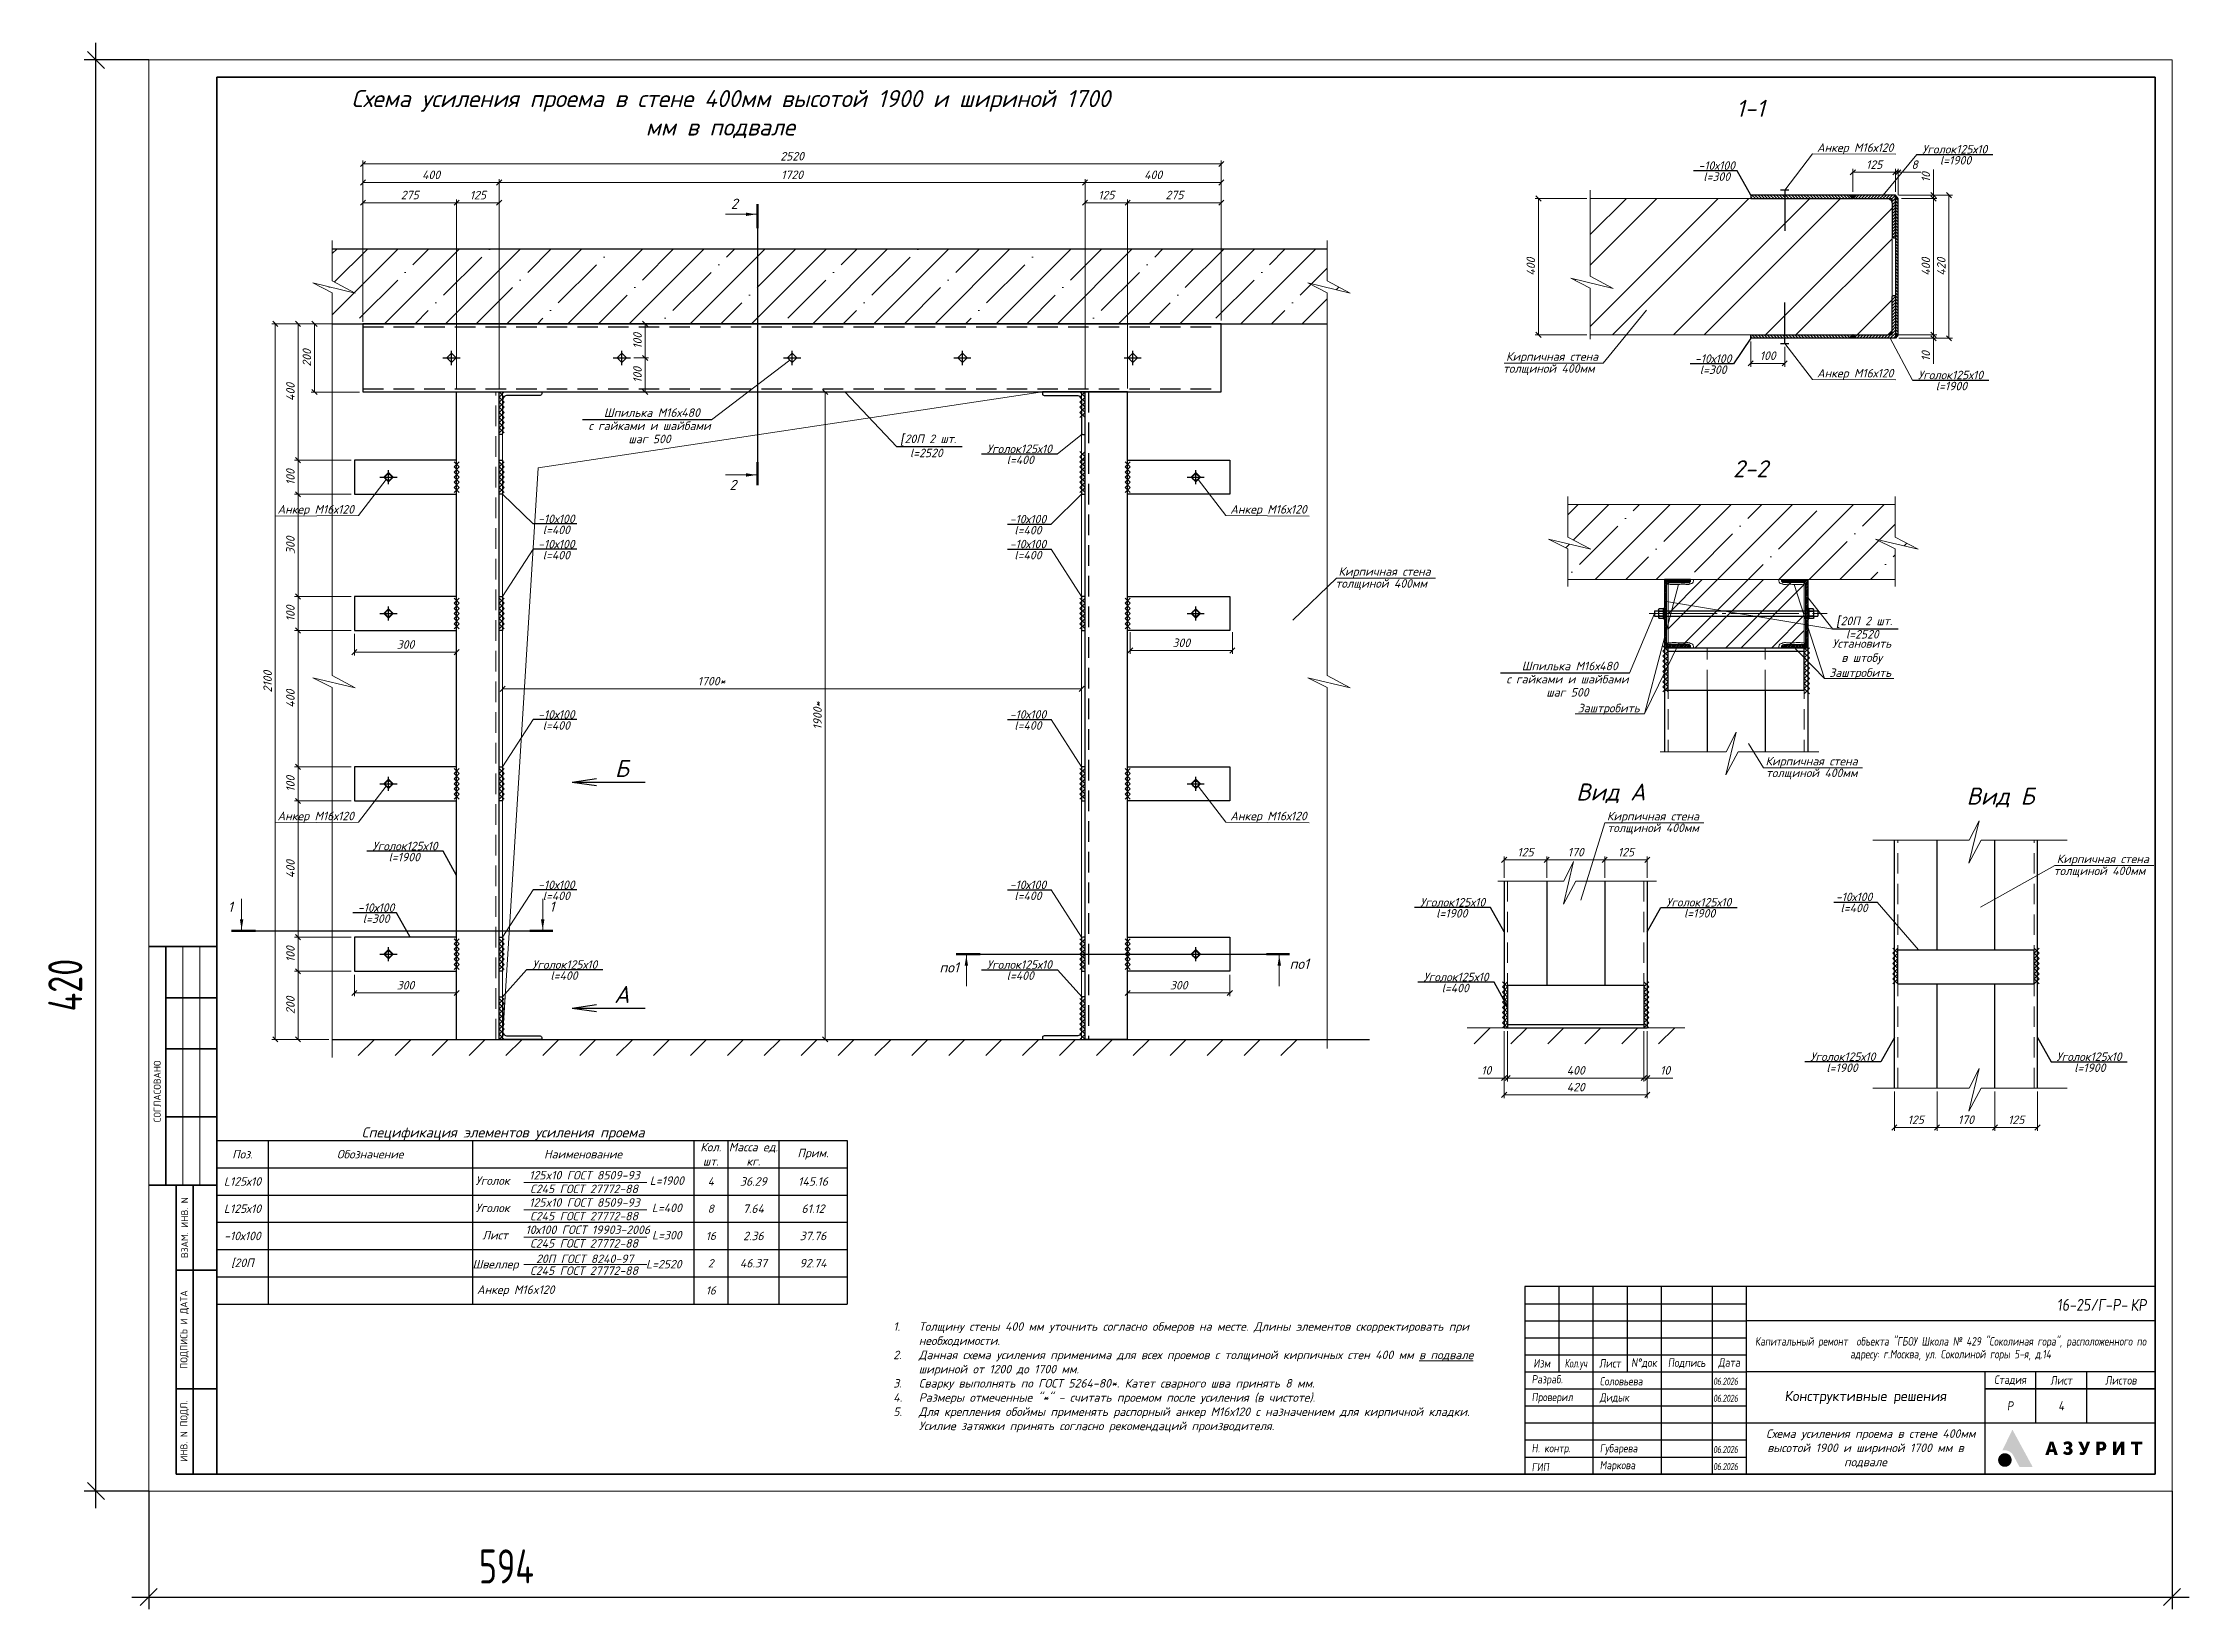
# Model space of a CAD drawing. Header units: millimetres. Extents: x 19346 to 188849, y 18183 to 1386204.
# Drawn here: x 125096 to 131397, y 25514 to 30110 of the extents above; entities that cross this region are included whole.
import ezdxf
from ezdxf.enums import TextEntityAlignment as Align

# ---------------------------------------------------------------- set-up
doc = ezdxf.new("R2010")
doc.units = ezdxf.units.MM
doc.linetypes.add('GOST2.303 5', pattern=[24, 20, -1.5, 1, -1.5])
doc.linetypes.add('Пунктир 2мм', pattern=[3, 2, -1])
doc.layers.get('DEFPOINTS').update_dxf_attribs({"color": 1})
for name, color, linetype, lineweight in [('013', 7, 'Continuous', 13), ('030', 7, 'Continuous', 30), ('_TEXT', 7, 'Continuous', 30), ('Размер', 140, 'Continuous', 13), ('Разрезы', 54, 'Continuous', 20), ('ТЕКСТ', 214, 'Continuous', 20)]:
    doc.layers.add(name, color=color, linetype=linetype, lineweight=lineweight)
doc.layers.add('_STAMP', color=7, linetype='Continuous')
doc.styles.add('10', font='isocpeui.ttf', dxfattribs={"height": 25})
doc.styles.add('100', font='isocpeui.ttf', dxfattribs={"height": 250})
doc.styles.add('GOST', font='isocpeur.TTF')
doc.styles.add('ISOCPEUR', font='isocpeur.TTF', dxfattribs={"width": 0.85, "oblique": 7})
doc.styles.add('БДА100', font='romand.shx', dxfattribs={"width": 0.7})
doc.dimstyles.new('10', dxfattribs={"dimtxt": 37.5, "dimasz": 15, "dimexe": 10, "dimexo": 10, "dimgap": 10, "dimtad": 1, "dimtxsty": '10', "dimblk": 'OBLIQUE', "dimcen": 2.5, "dimadec": 0, "dimazin": 0, "dimtfac": 1, "dimtmove": 0, "dimatfit": 3, "dimfxl": 1, "dimlwd": 15, "dimlwe": 15, "dimarcsym": 0})
doc.dimstyles.new('БДА1', dxfattribs={"dimtxt": 2, "dimasz": 1, "dimexe": 0.7, "dimexo": 0, "dimgap": 0.8, "dimtad": 1, "dimdec": 0, "dimrnd": 1, "dimzin": 0, "dimdsep": 46, "dimtxsty": 'БДА100', "dimblk": 'OBLIQUE', "dimcen": 2, "dimdle": 1, "dimadec": 0, "dimazin": 0, "dimtfac": 1, "dimtdec": 0, "dimtmove": 1, "dimatfit": 3, "dimldrblk": 'NONE', "dimfxl": 0.7, "dimtolj": 1, "dimtzin": 0, "dimlwd": -1, "dimlwe": -1, "dimarcsym": 0})
pattern_1 = [(135, (15736.067, 509.553), (-4.49012806, -4.49012806), [])]

msp = doc.modelspace()

# ---------------------------------------------------------------- texts
at = {"style": '100'}
for s, p in [('Уголок', (126416.239, 26771.33)), ('125x10 ГОСТ 8509-93', (126685.812, 26787.21)), ('L=1900', (126927.727, 26771.33)), ('С245 ГОСТ 27772-88', (126684.625, 26747.163)), ('125x10 ГОСТ 8509-93', (126685.812, 26707.21)), ('Уголок', (126416.239, 26691.33)), ('С245 ГОСТ 27772-88', (126684.625, 26667.163)), ('L=400', (126927.727, 26691.33)), ('Лист', (126423.558, 26611.33)), ('10х100 ГОСТ 19903-2006', (126695.534, 26627.21)), ('С245 ГОСТ 27772-88', (126684.625, 26587.163)), ('L=300', (126927.727, 26611.33)), ('Швеллер', (126424.593, 26525.986)), ('20П ГОСТ 8240-97', (126686.591, 26541.866)), ('L=2520', (126918.784, 26525.986)), ('Анкер М16x120 ', (126491.973, 26451.33)), ('С245 ГОСТ 27772-88', (126684.625, 26507.163))]:
    msp.add_text(s, height=25, dxfattribs=at).set_placement(p, align=Align.MIDDLE_CENTER)
at = {"color": 0, "lineweight": 9}
for s, insert, char_height, width, attachment_point, style in [('\\pxi1.23419,t46;Схема усиления проема в стене 400мм высотой 1900 и шириной 1700 мм в подвале', (127084.711, 29901.229), 50, 2395.44136, 5, '10'), ('\\pxi1.23419;1-1', (130078.151, 29918.415), 50, 2395.44136, 5, '10'), ('\\pxi1.23419;Кирпичная стена ', (129511.283, 29186.535), 25, 2395.44136, 5, '10'), ('\\pxi1.23419;толщиной 400мм', (129501.595, 29151.467), 25, 2395.44136, 5, '10'), ('\\pxi1.23419;2-2', (130078.151, 28860.48), 50, 2395.44136, 5, '10'), ('\\pxi1.23419;Кирпичная стена ', (129019.338, 28555.682), 25, 2395.44136, 5, '10'), ('\\pxi1.23419;толщиной 400мм', (129009.65, 28520.615), 25, 2395.44136, 5, '10'), ('\\pxi1.23419; Б', (126748.713, 27980.849), 50, 295.72287, 5, '10'), ('\\pxi1.23419;Кирпичная стена ', (130273.144, 27999.045), 25, 2395.44136, 5, '10'), ('\\pxi1.23419;толщиной 400мм', (130273.486, 27964.604), 25, 2395.44136, 5, '10'), ('\\pxi1.23419;Вид А', (129668.244, 27907.904), 50, 295.72287, 5, '10'), ('\\pxi1.23419;Вид Б', (130812.348, 27895.756), 50, 295.72287, 5, '10'), ('\\pxi1.23419;Кирпичная стена ', (129807.545, 27837.614), 25, 2395.44136, 5, '10'), ('\\pxi1.23419;толщиной 400мм', (129807.887, 27803.173), 25, 2395.44136, 5, '10'), ('\\pxi1.23419;Кирпичная стена ', (131128.168, 27712.177), 25, 2395.44136, 5, '10'), ('\\pxi1.23419;толщиной 400мм', (131118.481, 27677.109), 25, 2395.44136, 5, '10'), ('\\pxi1.23419; А', (126748.713, 27317.697), 50, 295.72287, 5, '10'), ('\\pxi-3,l5.23419,t5.23419;1.^IТолщину стены 400 мм уточнить согласно обмеров на месте. Длины элементов скорректировать при необходимости.\\P2.^IДанная схема усиления применима для всех проемов с толщиной кирпичных стен 400 мм {\\Lв подвале }шириной от 1200 до 1700 мм. \\P3.^IСварку выполнять по ГОСТ 5264-80*. Катет сварного шва принять 8 мм.\\P4.^IРазмеры отмеченные "*" - считать проемом после усиления (в чистоте).\\P5.^IДля крепления обоймы применять распорный анкер М16х120 с назначением для кирпичной кладки.\\P^IУсилие затяжки принять согласно рекомендаций производителя.', (127536.633, 26193.969), 25, 1840.54729, 4, '10'), ('4', (131021.837, 26110.225), 27, 150, 5, 'ISOCPEUR'), ('\\pxi1.23419,t46;Схема усиления проема в стене 400мм высотой 1900 и шириной 1700 мм в подвале ', (130446.837, 25985.225), 25, 700, 5, '10')]:
    msp.add_mtext(s, dxfattribs=dict(at, insert=insert, char_height=char_height, width=width, attachment_point=attachment_point, style=style))
at = {"ltscale": 100, "char_height": 25, "attachment_point": 5, "style": '10'}
for s, insert in [('Анкер М16х120', (130416.594, 29799.664)), ('Уголок125х10', (130708.869, 29798.146)), ('-10х100', (130010.065, 29750.294)), ('l=1900', (130711.276, 29765.771)), ('l=300', (130010.065, 29717.919)), ('-10х100', (129999.677, 29183.667)), ('l=300', (129999.677, 29151.293)), ('Анкер М16х120', (130416.594, 29137.588)), ('Уголок125х10', (130696.659, 29135.71)), ('l=1900', (130699.066, 29103.336)), ('с гайками и шайбами', (126877.069, 28986.705)), ('Шпилька М16х480', (126883.858, 29025.261)), ('шаг 500', (126877.069, 28948.005)), ('{\\fArial|b0|i1|c204|p34;\\H1.08333x;[}20П 2 шт.', (127696.384, 28945.46)), ('Уголок125х10', (127962.973, 28919.026)), ('l=2520 ', (127689.595, 28906.904)), ('l=400', (127965.38, 28886.651)), ('Анкер М16х120', (125897.04, 28738.078)), ('Анкер М16х120', (128694.197, 28738.078)), ('-10х100', (126603.353, 28713.516)), ('l=400', (126603.353, 28681.141)), ('-10х100', (127987.884, 28712.733)), ('l=400', (127987.884, 28680.359)), ('-10х100', (126603.353, 28639.538)), ('l=400', (126603.353, 28607.163)), ('-10х100', (127987.884, 28639.538)), ('l=400', (127987.884, 28607.163)), ('{\\fArial|b0|i1|c204|p34;\\H1.08333x;[}20П 2 шт.', (130444.299, 28410.9)), ('Установить \\Pв штобу', (130435.841, 28323.506)), ('l=2520 ', (130437.51, 28374.88)), ('Шпилька М16х480', (129578.607, 28281.638)), ('с гайками и шайбами', (129571.818, 28243.082)), ('Заштробить', (130431.441, 28258.789)), ('шаг 500', (129571.818, 28204.382)), ('Заштробить', (129692.893, 28154.768)), ('-10х100', (126603.353, 28139.538)), ('l=400', (126603.353, 28107.163)), ('-10х100', (127987.884, 28139.538)), ('l=400', (127987.884, 28107.163)), ('Анкер М16х120', (125897.04, 27838.078)), ('Анкер М16х120', (128694.197, 27838.078)), ('Уголок125х10', (126159.265, 27753.332)), ('l=1900', (126156.858, 27720.958)), ('-10х100', (126603.353, 27639.538)), ('l=400', (126603.353, 27607.163)), ('-10х100', (127987.884, 27639.538)), ('l=400', (127987.884, 27607.163)), ('Уголок125х10', (129234.763, 27588.268)), ('Уголок125х10', (129957.469, 27588.268)), ('-10х100', (130413.376, 27603.98)), ('-10х100', (126074.27, 27572.534)), ('l=300', (126074.27, 27540.16)), ('l=1900', (129232.356, 27555.894)), ('l=1900', (129959.876, 27555.894)), ('l=400', (130413.376, 27571.605)), ('Уголок125х10', (126628.263, 27405.433)), ('Уголок125х10', (127962.973, 27405.433)), ('l=400', (126625.856, 27373.059)), ('l=400', (127965.38, 27373.059)), ('Уголок125х10', (129244.763, 27369.003)), ('l=400', (129242.356, 27336.628)), ('Уголок125х10', (130380.483, 27135.064)), ('l=1900', (130378.076, 27102.689)), ('Уголок125х10', (131103.189, 27135.064)), ('l=1900', (131105.596, 27102.689))]:
    msp.add_mtext(s, dxfattribs=dict(at, insert=insert))
at = {"layer": 'ТЕКСТ', "style": '100'}
msp.add_text('Спецификация элементов усиления проема', height=30, dxfattribs=at).set_placement((126031.766, 26897.996))

# ---------------------------------------------------------------- blocks, each defined once
blk = doc.blocks.new('_OBLIQUE')
at = {"color": 0, "linetype": 'ByBlock'}
blk.add_line((-0.5, -0.5), (0.5, 0.5), dxfattribs=at)
blk = doc.blocks.new('*D17')
at = {"layer": 'DEFPOINTS', "color": 0, "transparency": 16777216}
for p, q in [((0, 0), (0, -34.62)), ((594, 0), (594, -34.62)), ((-5, -31.12), (599, -31.12))]:
    blk.add_line(p, q, dxfattribs=at)
for p in [(0, 0), (594, 0), (594, -31.12)]:
    blk.add_point(p, dxfattribs=at)
at = {"layer": 'DEFPOINTS', "color": 0, "transparency": 16777216, "xscale": 5, "yscale": 5, "zscale": 5, "rotation": 180}
blk.add_blockref('_OBLIQUE', (0, -31.12), dxfattribs=at)
at = {"layer": 'DEFPOINTS', "color": 0, "transparency": 16777216, "xscale": 5, "yscale": 5, "zscale": 5}
blk.add_blockref('_OBLIQUE', (594, -31.12), dxfattribs=at)
at = {"layer": 'DEFPOINTS', "color": 0, "lineweight": 0, "transparency": 16777216, "insert": (105, -22.12), "char_height": 10, "attachment_point": 5, "style": 'БДА100'}
blk.add_mtext('\\A1;594', dxfattribs=at)
blk = doc.blocks.new('_None')
blk = doc.blocks.new('*D18')
at = {"layer": 'DEFPOINTS', "color": 0, "transparency": 16777216}
for p, q in [((-15.52, -5), (-15.52, 425)), ((0, 420), (-19.02, 420)), ((0, 0), (-19.02, 0))]:
    blk.add_line(p, q, dxfattribs=at)
for p in [(-15.52, 420), (0, 420), (0, 0)]:
    blk.add_point(p, dxfattribs=at)
at = {"layer": 'DEFPOINTS', "color": 0, "transparency": 16777216, "xscale": 5, "yscale": 5, "zscale": 5}
for p, rotation in [((-15.52, 420), 90), ((-15.52, 0), 270)]:
    blk.add_blockref('_OBLIQUE', p, dxfattribs=dict(at, rotation=rotation))
at = {"layer": 'DEFPOINTS', "color": 0, "lineweight": 0, "transparency": 16777216, "insert": (-24.52, 148.5), "char_height": 10, "attachment_point": 5, "rotation": 90, "style": 'БДА100'}
blk.add_mtext('\\A1;420', dxfattribs=at)
blk = doc.blocks.new('Логотип Азурит')
at = {"layer": '_STAMP', "linetype": 'Continuous', "true_color": 0x2a3756}
h = blk.add_hatch(color=159, dxfattribs=at)
h.dxf.hatch_style = 1
h.paths.add_polyline_path([(-39.4, 8.5), (-40.02, 9.65), (-40.61, 10.74), (-41.14, 11.7), (-41.62, 12.59), (-41.79, 12.89), (-41.86, 13.01), (-41.91, 12.94), (-41.99, 12.78), (-42.39, 11.96), (-42.77, 11.18), (-43.09, 10.5), (-43.47, 9.72), (-44.18, 8.26), (-44.5, 7.6), (-44.73, 7.14), (-44.85, 6.9), (-44.7, 6.93), (-44.51, 6.95), (-44.27, 6.97), (-44.09, 6.97), (-43.91, 6.96), (-43.74, 6.94), (-43.56, 6.91), (-43.39, 6.87), (-43.22, 6.81), (-43.05, 6.75), (-42.89, 6.68), (-42.73, 6.59), (-42.58, 6.5), (-42.43, 6.4), (-42.29, 6.29), (-42.15, 6.17), (-42.03, 6.04), (-41.91, 5.91), (-41.79, 5.77), (-41.72, 5.65), (-41.63, 5.5), (-41.3, 4.9), (-41.02, 4.39), (-40.57, 3.56), (-40.05, 2.59), (-39.78, 2.11), (-37.86, 2.11), (-36.5, 2.11), (-35.94, 2.12), (-36.48, 3.13), (-36.82, 3.75), (-37.16, 4.37), (-37.67, 5.33), (-38.2, 6.3), (-38.54, 6.93), (-38.87, 7.53)])
h = blk.add_hatch(color=159, dxfattribs=at)
h.dxf.hatch_style = 1
h.paths.add_polyline_path([(-29.3, 7.88), (-29.63, 8.84), (-29.86, 9.53), (-30.37, 9.54), (-30.87, 9.54), (-30.93, 9.38), (-31.26, 8.4), (-31.64, 7.27), (-31.97, 6.31), (-32.19, 5.64), (-32.05, 5.63), (-31.71, 5.62), (-31.23, 5.62), (-31.11, 6.03), (-30.99, 6.44), (-30.37, 6.44), (-29.75, 6.44), (-29.63, 6.03), (-29.52, 5.62), (-29.03, 5.62), (-28.54, 5.62), (-28.6, 5.8), (-28.93, 6.79)])
h.paths.add_polyline_path([(-30.77, 7.21), (-30.74, 7.31), (-30.56, 7.93), (-30.43, 8.43), (-30.39, 8.59), (-30.37, 8.65), (-30.35, 8.64), (-30.31, 8.45), (-30.22, 8.08), (-30.11, 7.66), (-30.01, 7.33), (-29.97, 7.21), (-30.37, 7.21)], flags=16)
h = blk.add_hatch(color=159, dxfattribs=at)
h.dxf.hatch_style = 1
h.paths.add_polyline_path([(-24.39, 7.35), (-24.47, 7.43), (-24.56, 7.5), (-24.66, 7.56), (-24.81, 7.65), (-24.74, 7.69), (-24.65, 7.75), (-24.55, 7.86), (-24.45, 7.97), (-24.38, 8.09), (-24.35, 8.18), (-24.32, 8.25), (-24.31, 8.34), (-24.3, 8.45), (-24.3, 8.65), (-24.31, 8.73), (-24.34, 8.82), (-24.41, 8.99), (-24.51, 9.14), (-24.63, 9.28), (-24.78, 9.39), (-24.95, 9.48), (-25.13, 9.55), (-25.34, 9.59), (-25.56, 9.6), (-25.74, 9.6), (-25.91, 9.58), (-26.08, 9.55), (-26.23, 9.51), (-26.39, 9.46), (-26.53, 9.39), (-26.67, 9.32), (-26.8, 9.23), (-26.9, 9.15), (-26.81, 8.98), (-26.64, 8.66), (-26.54, 8.5), (-26.51, 8.5), (-26.46, 8.54), (-26.35, 8.61), (-26.21, 8.67), (-26.07, 8.73), (-25.93, 8.77), (-25.82, 8.79), (-25.72, 8.79), (-25.62, 8.79), (-25.53, 8.76), (-25.46, 8.73), (-25.39, 8.68), (-25.34, 8.62), (-25.3, 8.55), (-25.26, 8.45), (-25.26, 8.36), (-25.27, 8.27), (-25.32, 8.18), (-25.36, 8.13), (-25.39, 8.08), (-25.44, 8.05), (-25.49, 8.02), (-25.63, 7.99), (-25.84, 7.98), (-26.1, 7.97), (-26.1, 7.6), (-26.1, 7.24), (-25.78, 7.23), (-25.54, 7.21), (-25.45, 7.2), (-25.38, 7.18), (-25.33, 7.15), (-25.28, 7.12), (-25.25, 7.08), (-25.21, 7.02), (-25.19, 6.96), (-25.17, 6.9), (-25.17, 6.76), (-25.18, 6.7), (-25.2, 6.64), (-25.23, 6.58), (-25.26, 6.53), (-25.31, 6.49), (-25.37, 6.45), (-25.44, 6.43), (-25.52, 6.41), (-25.69, 6.39), (-25.78, 6.39), (-25.87, 6.41), (-26, 6.45), (-26.16, 6.51), (-26.3, 6.6), (-26.43, 6.69), (-26.53, 6.76), (-26.77, 6.45), (-26.93, 6.26), (-26.97, 6.2), (-26.98, 6.15), (-26.97, 6.11), (-26.94, 6.07), (-26.82, 5.97), (-26.62, 5.84), (-26.41, 5.73), (-26.19, 5.65), (-25.97, 5.59), (-25.78, 5.57), (-25.53, 5.57), (-25.3, 5.58), (-25.12, 5.61), (-24.99, 5.65), (-24.87, 5.71), (-24.75, 5.78), (-24.64, 5.85), (-24.54, 5.94), (-24.45, 6.03), (-24.37, 6.13), (-24.31, 6.23), (-24.25, 6.37), (-24.21, 6.51), (-24.2, 6.66), (-24.2, 6.82), (-24.21, 6.94), (-24.24, 7.06), (-24.28, 7.16), (-24.33, 7.26)])
h = blk.add_hatch(color=159, dxfattribs=at)
h.dxf.hatch_style = 1
h.paths.add_polyline_path([(-19.61, 8.04), (-19.36, 8.68), (-19.14, 9.22), (-19.03, 9.53), (-19.17, 9.54), (-19.52, 9.54), (-20.02, 9.54), (-20.05, 9.44), (-20.31, 8.65), (-20.59, 7.81), (-20.63, 7.68), (-20.66, 7.62), (-20.67, 7.61), (-20.7, 7.67), (-20.82, 7.97), (-21.01, 8.4), (-21.34, 9.1), (-21.54, 9.54), (-22.06, 9.54), (-22.58, 9.54), (-22.4, 9.17), (-21.88, 8.17), (-21.32, 7.06), (-21.11, 6.63), (-21.09, 6.56), (-21.1, 6.52), (-21.15, 6.45), (-21.21, 6.41), (-21.28, 6.38), (-21.37, 6.37), (-21.45, 6.37), (-21.55, 6.39), (-21.64, 6.43), (-21.74, 6.49), (-21.82, 6.53), (-21.86, 6.49), (-21.92, 6.39), (-22.11, 6.05), (-22.23, 5.85), (-22.18, 5.81), (-22.08, 5.75), (-21.95, 5.69), (-21.81, 5.63), (-21.69, 5.59), (-21.51, 5.57), (-21.31, 5.57), (-21.12, 5.59), (-20.97, 5.62), (-20.88, 5.66), (-20.79, 5.71), (-20.71, 5.77), (-20.63, 5.84), (-20.56, 5.93), (-20.48, 6.02), (-20.35, 6.23), (-20.28, 6.35), (-20.21, 6.51), (-19.92, 7.25)])
h = blk.add_hatch(color=159, dxfattribs=at)
h.dxf.hatch_style = 1
h.paths.add_polyline_path([(-14.46, 7.53), (-14.41, 7.64), (-14.37, 7.74), (-14.33, 7.96), (-14.31, 8.19), (-14.32, 8.41), (-14.37, 8.63), (-14.45, 8.83), (-14.5, 8.93), (-14.55, 9.02), (-14.62, 9.1), (-14.69, 9.18), (-14.81, 9.29), (-14.92, 9.37), (-15.06, 9.43), (-15.21, 9.49), (-15.33, 9.52), (-15.49, 9.53), (-16.3, 9.54), (-17.21, 9.54), (-17.21, 7.58), (-17.21, 5.62), (-16.73, 5.62), (-16.25, 5.62), (-16.25, 6.23), (-16.25, 6.83), (-15.87, 6.83), (-15.58, 6.84), (-15.35, 6.86), (-15.17, 6.91), (-14.99, 6.98), (-14.83, 7.08), (-14.69, 7.2), (-14.56, 7.36)])
h.paths.add_polyline_path([(-15.6, 7.68), (-15.67, 7.66), (-15.95, 7.66), (-16.25, 7.66), (-16.25, 8.2), (-16.25, 8.74), (-15.93, 8.73), (-15.64, 8.72), (-15.57, 8.7), (-15.51, 8.67), (-15.42, 8.6), (-15.35, 8.51), (-15.32, 8.45), (-15.3, 8.39), (-15.29, 8.19), (-15.29, 8.07), (-15.3, 8), (-15.32, 7.94), (-15.35, 7.88), (-15.39, 7.82), (-15.43, 7.78), (-15.53, 7.71)], flags=16)
h = blk.add_hatch(color=159, dxfattribs=at)
h.dxf.hatch_style = 1
h.paths.add_polyline_path([(-10.09, 7.82), (-9.98, 8.03), (-9.94, 8.12), (-9.95, 7.93), (-9.96, 7.49), (-9.97, 6.69), (-9.97, 5.62), (-9.5, 5.62), (-9.04, 5.62), (-9.04, 7.58), (-9.04, 9.54), (-9.51, 9.54), (-9.99, 9.54), (-10.36, 8.91), (-10.84, 8.1), (-11.03, 7.78), (-11.26, 7.34), (-11.37, 7.13), (-11.42, 7.05), (-11.41, 7.31), (-11.39, 7.78), (-11.39, 8.55), (-11.39, 9.54), (-11.86, 9.54), (-12.34, 9.54), (-12.34, 7.58), (-12.34, 5.62), (-11.86, 5.62), (-11.37, 5.62), (-11.18, 5.95), (-10.61, 6.89), (-10.31, 7.42)])
h = blk.add_hatch(color=159, dxfattribs=at)
h.dxf.hatch_style = 1
h.paths.add_polyline_path([(-3.74, 9.14), (-3.74, 9.54), (-5.42, 9.54), (-7.09, 9.54), (-7.09, 9.14), (-7.09, 8.74), (-6.5, 8.74), (-5.9, 8.74), (-5.9, 7.18), (-5.9, 5.62), (-5.43, 5.62), (-4.95, 5.62), (-4.95, 7.18), (-4.95, 8.74), (-4.35, 8.74), (-3.74, 8.74)])
at = {"layer": '_STAMP', "linetype": 'Continuous', "true_color": 0x1447b7}
h = blk.add_hatch(color=162, dxfattribs=at)
h.dxf.hatch_style = 1
h.paths.add_polyline_path([(-42.09, 4.22), (-42.11, 4.4), (-42.15, 4.58), (-42.2, 4.76), (-42.27, 4.93), (-42.35, 5.1), (-42.45, 5.26), (-42.57, 5.41), (-42.7, 5.55), (-42.8, 5.64), (-42.91, 5.72), (-43.14, 5.86), (-43.38, 5.97), (-43.63, 6.05), (-43.89, 6.09), (-44.15, 6.1), (-44.42, 6.07), (-44.55, 6.04), (-44.68, 6.01), (-44.87, 5.94), (-45.05, 5.85), (-45.22, 5.74), (-45.37, 5.62), (-45.51, 5.49), (-45.63, 5.35), (-45.75, 5.19), (-45.84, 5.03), (-45.92, 4.85), (-45.98, 4.67), (-46.03, 4.49), (-46.06, 4.29), (-46.07, 4.1), (-46.05, 3.9), (-46.02, 3.7), (-45.97, 3.51), (-45.92, 3.37), (-45.87, 3.24), (-45.8, 3.11), (-45.72, 2.99), (-45.64, 2.88), (-45.54, 2.77), (-45.44, 2.67), (-45.33, 2.57), (-45.22, 2.49), (-45.1, 2.41), (-44.98, 2.34), (-44.85, 2.28), (-44.72, 2.22), (-44.58, 2.18), (-44.44, 2.15), (-44.3, 2.13), (-44.05, 2.12), (-43.8, 2.14), (-43.57, 2.19), (-43.34, 2.26), (-43.12, 2.37), (-42.92, 2.5), (-42.73, 2.65), (-42.56, 2.83), (-42.44, 2.99), (-42.34, 3.15), (-42.26, 3.32), (-42.19, 3.49), (-42.14, 3.67), (-42.11, 3.85), (-42.09, 4.03)])
blk = doc.blocks.new('_Azurit_Stamp')
at = {"layer": '_STAMP'}
for p, q in [((-175, 55), (-175, 30)), ((-165, 55), (-165, 0)), ((-155, 55), (-155, 30)), ((-145, 55), (-145, 0)), ((-130, 55), (-130, 0)), ((-120, 55), (-120, 0)), ((-185, 50), (-120, 50)), ((-185, 45), (-120, 45)), ((0, 45), (-120, 45)), ((-185, 40), (-120, 40)), ((-185, 35), (-120, 35)), ((-185, 30), (-120, 30)), ((0, 30), (-120, 30)), ((-50, 30), (-50, 0)), ((-35, 25), (-35, 30)), ((-20, 25), (-20, 30)), ((-185, 25), (-120, 25)), ((-185, 20), (-120, 20)), ((-50, 25), (-35, 25)), ((-35, 25), (-50, 25)), ((-35, 25), (-20, 25)), ((-35, 15), (-35, 25)), ((-20, 25), (-35, 25)), ((-20, 25), (0, 25)), ((-20, 15), (-20, 25)), ((0, 25), (-20, 25)), ((-185, 15), (-120, 15)), ((-120, 15), (0, 15)), ((-185, 10), (-120, 10)), ((-185, 5), (-120, 5))]:
    blk.add_line(p, q, dxfattribs=at)
blk.add_lwpolyline([(-185, 0), (0, 0), (0, 55), (-185, 55)], close=True, dxfattribs=at)
at = {"linetype": 'Continuous'}
blk.add_blockref('Логотип Азурит', (0, 0), dxfattribs=at)
at = {"color": 0, "lineweight": 9, "insert": (-42.5, 20), "char_height": 2.7, "width": 15, "attachment_point": 5, "style": 'ISOCPEUR'}
blk.add_mtext('Р', dxfattribs=at)
at = {"layer": '_TEXT', "color": 1, "style": 'ISOCPEUR', "oblique": 7, "width": 0.85}
blk.add_text('КР ', height=3.5, dxfattribs=at).set_placement((-7.2, 49.62), align=Align.MIDDLE_LEFT)
at = {"layer": '_TEXT', "color": 5, "line_spacing_factor": 0.9, "style": 'ISOCPEUR'}
for s, width, heights, insert, char_height, attachment_point in [('16-25/Г-Р-', 69.1586, [9.61], (-8.07, 49.66), 3.5, 6), ('{\\Q8;\\W0.8;\\C7;Капитальный ремонт  объекта "ГБОУ Школа № 429 "Соколиная гора", расположенного по адресу: г.Москва, ул. Соколиной горы 5-я, д.14}', 120, [14.01], (-60, 36.73), 2.5, 5), ('{\\W1;Конструктивные решения}', 69.1586, [14.57], (-85, 22.5), 3, 5)]:
    blk.add_mtext_dynamic_manual_height_columns(s, width=width, gutter_width=0, heights=heights, dxfattribs=dict(at, insert=insert, char_height=char_height, attachment_point=attachment_point))
at = {"layer": '_TEXT', "style": 'ISOCPEUR'}
for s, width, insert, char_height, attachment_point in [('Изм', 10, (-180, 32.5), 2.5, 5), ('{\\W0.7;Кол.уч}', 10, (-170, 32.17), 2.5, 5), ('Лист', 10, (-160, 32.5), 2.5, 5), ('N%%Dдок', 10, (-150, 32.5), 2.5, 5), ('Подпись', 10, (-137.5, 32.5), 2.5, 5), ('Дата', 10, (-125, 32.5), 2.5, 5), ('Разраб.', 20, (-183, 27.5), 2.4, 4), ('Стадия', 15, (-42.5, 27.5), 2.5, 5), ('Лист', 15, (-27.5, 27.5), 2.5, 5), ('Листов', 15, (-10, 27.5), 2.5, 5), ('Проверил', 20, (-183, 22.27), 2.4, 4), ('Н. контр.', 20, (-183, 7.27), 2.4, 4), ('ГИП', 20, (-183, 2.04), 2.4, 4)]:
    blk.add_mtext_dynamic_manual_height_columns(s, width=width, gutter_width=12.5, heights=[0], dxfattribs=dict(at, insert=insert, char_height=char_height, attachment_point=attachment_point))
at = {"layer": '_TEXT', "color": 1, "attachment_point": 4, "style": 'ISOCPEUR'}
for s, width, insert, char_height in [('Соловьева', 19.0361, (-163, 27.23), 2.4), ('{\\W0.82;\\T0.92;06.2026}', 7.4894, (-129.7, 27.23), 2.1), ('{\\W0.82;\\T0.92;06.2026}', 7.4894, (-129.7, 22.23), 2.1), ('{\\W0.82;\\T0.92;06.2026}', 7.4894, (-129.7, 7.23), 2.1), ('{\\W0.82;\\T0.92;06.2026}', 7.4894, (-129.7, 2.23), 2.1)]:
    blk.add_mtext_dynamic_manual_height_columns(s, width=width, gutter_width=12.5, heights=[0], dxfattribs=dict(at, insert=insert, char_height=char_height))
at = {"layer": '_TEXT', "color": 5, "char_height": 2.4, "attachment_point": 4, "style": 'ISOCPEUR'}
for s, insert in [('Дидык', (-163, 22.23)), ('Губарева', (-163, 7.23)), ('Маркова', (-163, 2.29))]:
    blk.add_mtext_dynamic_manual_height_columns(s, width=19.0361, gutter_width=12.5, heights=[0], dxfattribs=dict(at, insert=insert))
blk = doc.blocks.new('*D257')
at = {"color": 0, "lineweight": 15, "ltscale": 100, "transparency": 16777216}
for p, q in [((125935.7, 29285.8), (125768.2, 29285.8)), ((125778.2, 27185.8), (125778.2, 29285.8)), ((125935.7, 27185.8), (125768.2, 27185.8))]:
    blk.add_line(p, q, dxfattribs=at)
at = {"layer": 'DEFPOINTS', "color": 0, "ltscale": 100, "transparency": 16777216}
for p in [(125778.2, 29285.8), (125945.7, 29285.8), (125945.7, 27185.8)]:
    blk.add_point(p, dxfattribs=at)
at = {"color": 0, "lineweight": 15, "ltscale": 100, "transparency": 16777216, "xscale": 15, "yscale": 15, "zscale": 15}
for p, rotation in [((125778.2, 29285.8), 90), ((125778.2, 27185.8), 270)]:
    blk.add_blockref('_OBLIQUE', p, dxfattribs=dict(at, rotation=rotation))
at = {"color": 0, "ltscale": 100, "transparency": 16777216, "insert": (125755.7, 28235.8), "char_height": 25, "attachment_point": 5, "rotation": 90, "style": '10'}
blk.add_mtext('2100', dxfattribs=at)
blk = doc.blocks.new('*D258')
at = {"color": 0, "lineweight": 15, "ltscale": 100, "transparency": 16777216}
for p, q in [((126435.6, 29295.8), (126435.6, 29710.6)), ((126435.6, 29700.6), (128155.6, 29700.6)), ((128155.6, 29095.8), (128155.6, 29710.6))]:
    blk.add_line(p, q, dxfattribs=at)
at = {"layer": 'DEFPOINTS', "color": 0, "ltscale": 100, "transparency": 16777216}
for p in [(128155.6, 29700.6), (126435.6, 29285.8), (128155.6, 29085.8)]:
    blk.add_point(p, dxfattribs=at)
at = {"color": 0, "lineweight": 15, "ltscale": 100, "transparency": 16777216, "xscale": 15, "yscale": 15, "zscale": 15, "rotation": 180}
blk.add_blockref('_OBLIQUE', (126435.6, 29700.6), dxfattribs=at)
at = {"color": 0, "lineweight": 15, "ltscale": 100, "transparency": 16777216, "xscale": 15, "yscale": 15, "zscale": 15}
blk.add_blockref('_OBLIQUE', (128155.6, 29700.6), dxfattribs=at)
at = {"color": 0, "ltscale": 100, "transparency": 16777216, "insert": (127295.6, 29723.3), "char_height": 25, "attachment_point": 5, "style": '10'}
blk.add_mtext('1720', dxfattribs=at)
blk = doc.blocks.new('*D276')
at = {"color": 0, "lineweight": 15, "ltscale": 100, "transparency": 16777216}
for p, q in [((126310.6, 29095.8), (126310.6, 29651.2)), ((126435.6, 29641.2), (126310.6, 29641.2)), ((126435.6, 29095.8), (126435.6, 29651.2))]:
    blk.add_line(p, q, dxfattribs=at)
at = {"layer": 'DEFPOINTS', "color": 0, "ltscale": 100, "transparency": 16777216}
for p in [(126310.6, 29641.2), (126310.6, 29085.8), (126435.6, 29085.8)]:
    blk.add_point(p, dxfattribs=at)
at = {"color": 0, "lineweight": 15, "ltscale": 100, "transparency": 16777216, "xscale": 15, "yscale": 15, "zscale": 15, "rotation": 180}
blk.add_blockref('_OBLIQUE', (126310.6, 29641.2), dxfattribs=at)
at = {"color": 0, "lineweight": 15, "ltscale": 100, "transparency": 16777216, "xscale": 15, "yscale": 15, "zscale": 15}
blk.add_blockref('_OBLIQUE', (126435.6, 29641.2), dxfattribs=at)
at = {"color": 0, "ltscale": 100, "transparency": 16777216, "insert": (126373.1, 29663.7), "char_height": 25, "attachment_point": 5, "style": '10'}
blk.add_mtext('125', dxfattribs=at)
blk = doc.blocks.new('*D277')
at = {"color": 0, "lineweight": 15, "ltscale": 100, "transparency": 16777216}
for p, q in [((128155.6, 29095.8), (128155.6, 29651.2)), ((128155.6, 29641.2), (128280.6, 29641.2)), ((128280.6, 29095.8), (128280.6, 29651.2))]:
    blk.add_line(p, q, dxfattribs=at)
at = {"layer": 'DEFPOINTS', "color": 0, "ltscale": 100, "transparency": 16777216}
for p in [(128280.6, 29641.2), (128155.6, 29085.8), (128280.6, 29085.8)]:
    blk.add_point(p, dxfattribs=at)
at = {"color": 0, "lineweight": 15, "ltscale": 100, "transparency": 16777216, "xscale": 15, "yscale": 15, "zscale": 15, "rotation": 180}
blk.add_blockref('_OBLIQUE', (128155.6, 29641.2), dxfattribs=at)
at = {"color": 0, "lineweight": 15, "ltscale": 100, "transparency": 16777216, "xscale": 15, "yscale": 15, "zscale": 15}
blk.add_blockref('_OBLIQUE', (128280.6, 29641.2), dxfattribs=at)
at = {"color": 0, "ltscale": 100, "transparency": 16777216, "insert": (128218.1, 29663.7), "char_height": 25, "attachment_point": 5, "style": '10'}
blk.add_mtext('125', dxfattribs=at)
blk = doc.blocks.new('*D278')
at = {"color": 0, "lineweight": 15, "ltscale": 100, "transparency": 16777216}
for p, q in [((126000.6, 27385.8), (125835.1, 27385.8)), ((125845.1, 27185.8), (125845.1, 27385.8)), ((125935.7, 27185.8), (125835.1, 27185.8))]:
    blk.add_line(p, q, dxfattribs=at)
at = {"layer": 'DEFPOINTS', "color": 0, "ltscale": 100, "transparency": 16777216}
for p in [(125845.1, 27385.8), (126010.6, 27385.8), (125945.7, 27185.8)]:
    blk.add_point(p, dxfattribs=at)
at = {"color": 0, "lineweight": 15, "ltscale": 100, "transparency": 16777216, "xscale": 15, "yscale": 15, "zscale": 15}
for p, rotation in [((125845.1, 27385.8), 90), ((125845.1, 27185.8), 270)]:
    blk.add_blockref('_OBLIQUE', p, dxfattribs=dict(at, rotation=rotation))
at = {"color": 0, "ltscale": 100, "transparency": 16777216, "insert": (125822.6, 27285.8), "char_height": 25, "attachment_point": 5, "rotation": 90, "style": '10'}
blk.add_mtext('200', dxfattribs=at)
blk = doc.blocks.new('*D279')
at = {"color": 0, "lineweight": 15, "ltscale": 100, "transparency": 16777216}
for p, q in [((126000.6, 27485.8), (125835.1, 27485.8)), ((125845.1, 27385.8), (125845.1, 27485.8)), ((126000.6, 27385.8), (125835.1, 27385.8))]:
    blk.add_line(p, q, dxfattribs=at)
at = {"layer": 'DEFPOINTS', "color": 0, "ltscale": 100, "transparency": 16777216}
for p in [(125845.1, 27485.8), (126010.6, 27485.8), (126010.6, 27385.8)]:
    blk.add_point(p, dxfattribs=at)
at = {"color": 0, "lineweight": 15, "ltscale": 100, "transparency": 16777216, "xscale": 15, "yscale": 15, "zscale": 15}
for p, rotation in [((125845.1, 27485.8), 90), ((125845.1, 27385.8), 270)]:
    blk.add_blockref('_OBLIQUE', p, dxfattribs=dict(at, rotation=rotation))
at = {"color": 0, "ltscale": 100, "transparency": 16777216, "insert": (125822.6, 27435.8), "char_height": 25, "attachment_point": 5, "rotation": 90, "style": '10'}
blk.add_mtext('100', dxfattribs=at)
blk = doc.blocks.new('*D280')
at = {"color": 0, "lineweight": 15, "ltscale": 100, "transparency": 16777216}
for p, q in [((126000.6, 27885.8), (125835.1, 27885.8)), ((125845.1, 27485.8), (125845.1, 27885.8)), ((126000.6, 27485.8), (125835.1, 27485.8))]:
    blk.add_line(p, q, dxfattribs=at)
at = {"layer": 'DEFPOINTS', "color": 0, "ltscale": 100, "transparency": 16777216}
for p in [(125845.1, 27885.8), (126010.6, 27885.8), (126010.6, 27485.8)]:
    blk.add_point(p, dxfattribs=at)
at = {"color": 0, "lineweight": 15, "ltscale": 100, "transparency": 16777216, "xscale": 15, "yscale": 15, "zscale": 15}
for p, rotation in [((125845.1, 27885.8), 90), ((125845.1, 27485.8), 270)]:
    blk.add_blockref('_OBLIQUE', p, dxfattribs=dict(at, rotation=rotation))
at = {"color": 0, "ltscale": 100, "transparency": 16777216, "insert": (125822.6, 27685.8), "char_height": 25, "attachment_point": 5, "rotation": 90, "style": '10'}
blk.add_mtext('400', dxfattribs=at)
blk = doc.blocks.new('*D281')
at = {"color": 0, "lineweight": 15, "ltscale": 100, "transparency": 16777216}
for p, q in [((126000.6, 27985.8), (125835.1, 27985.8)), ((125845.1, 27885.8), (125845.1, 27985.8)), ((126000.6, 27885.8), (125835.1, 27885.8))]:
    blk.add_line(p, q, dxfattribs=at)
at = {"layer": 'DEFPOINTS', "color": 0, "ltscale": 100, "transparency": 16777216}
for p in [(125845.1, 27985.8), (126010.6, 27985.8), (126010.6, 27885.8)]:
    blk.add_point(p, dxfattribs=at)
at = {"color": 0, "lineweight": 15, "ltscale": 100, "transparency": 16777216, "xscale": 15, "yscale": 15, "zscale": 15}
for p, rotation in [((125845.1, 27985.8), 90), ((125845.1, 27885.8), 270)]:
    blk.add_blockref('_OBLIQUE', p, dxfattribs=dict(at, rotation=rotation))
at = {"color": 0, "ltscale": 100, "transparency": 16777216, "insert": (125822.6, 27935.8), "char_height": 25, "attachment_point": 5, "rotation": 90, "style": '10'}
blk.add_mtext('100', dxfattribs=at)
blk = doc.blocks.new('*D282')
at = {"color": 0, "lineweight": 15, "ltscale": 100, "transparency": 16777216}
for p, q in [((126000.6, 28385.8), (125835.1, 28385.8)), ((125845.1, 27985.8), (125845.1, 28385.8)), ((126000.6, 27985.8), (125835.1, 27985.8))]:
    blk.add_line(p, q, dxfattribs=at)
at = {"layer": 'DEFPOINTS', "color": 0, "ltscale": 100, "transparency": 16777216}
for p in [(125845.1, 28385.8), (126010.6, 28385.8), (126010.6, 27985.8)]:
    blk.add_point(p, dxfattribs=at)
at = {"color": 0, "lineweight": 15, "ltscale": 100, "transparency": 16777216, "xscale": 15, "yscale": 15, "zscale": 15}
for p, rotation in [((125845.1, 28385.8), 90), ((125845.1, 27985.8), 270)]:
    blk.add_blockref('_OBLIQUE', p, dxfattribs=dict(at, rotation=rotation))
at = {"color": 0, "ltscale": 100, "transparency": 16777216, "insert": (125822.6, 28185.8), "char_height": 25, "attachment_point": 5, "rotation": 90, "style": '10'}
blk.add_mtext('400', dxfattribs=at)
blk = doc.blocks.new('*D283')
at = {"color": 0, "lineweight": 15, "ltscale": 100, "transparency": 16777216}
for p, q in [((126000.6, 28485.8), (125835.1, 28485.8)), ((125845.1, 28385.8), (125845.1, 28485.8)), ((126000.6, 28385.8), (125835.1, 28385.8))]:
    blk.add_line(p, q, dxfattribs=at)
at = {"layer": 'DEFPOINTS', "color": 0, "ltscale": 100, "transparency": 16777216}
for p in [(125845.1, 28485.8), (126010.6, 28485.8), (126010.6, 28385.8)]:
    blk.add_point(p, dxfattribs=at)
at = {"color": 0, "lineweight": 15, "ltscale": 100, "transparency": 16777216, "xscale": 15, "yscale": 15, "zscale": 15}
for p, rotation in [((125845.1, 28485.8), 90), ((125845.1, 28385.8), 270)]:
    blk.add_blockref('_OBLIQUE', p, dxfattribs=dict(at, rotation=rotation))
at = {"color": 0, "ltscale": 100, "transparency": 16777216, "insert": (125822.6, 28435.8), "char_height": 25, "attachment_point": 5, "rotation": 90, "style": '10'}
blk.add_mtext('100', dxfattribs=at)
blk = doc.blocks.new('*D284')
at = {"color": 0, "lineweight": 15, "ltscale": 100, "transparency": 16777216}
for p, q in [((126000.6, 28785.8), (125835.1, 28785.8)), ((125845.1, 28485.8), (125845.1, 28785.8)), ((126000.6, 28485.8), (125835.1, 28485.8))]:
    blk.add_line(p, q, dxfattribs=at)
at = {"layer": 'DEFPOINTS', "color": 0, "ltscale": 100, "transparency": 16777216}
for p in [(125845.1, 28785.8), (126010.6, 28785.8), (126010.6, 28485.8)]:
    blk.add_point(p, dxfattribs=at)
at = {"color": 0, "lineweight": 15, "ltscale": 100, "transparency": 16777216, "xscale": 15, "yscale": 15, "zscale": 15}
for p, rotation in [((125845.1, 28785.8), 90), ((125845.1, 28485.8), 270)]:
    blk.add_blockref('_OBLIQUE', p, dxfattribs=dict(at, rotation=rotation))
at = {"color": 0, "ltscale": 100, "transparency": 16777216, "insert": (125822.6, 28635.8), "char_height": 25, "attachment_point": 5, "rotation": 90, "style": '10'}
blk.add_mtext('300', dxfattribs=at)
blk = doc.blocks.new('*D285')
at = {"color": 0, "lineweight": 15, "ltscale": 100, "transparency": 16777216}
for p, q in [((126000.6, 28885.8), (125835.1, 28885.8)), ((125845.1, 28785.8), (125845.1, 28885.8)), ((126000.6, 28785.8), (125835.1, 28785.8))]:
    blk.add_line(p, q, dxfattribs=at)
at = {"layer": 'DEFPOINTS', "color": 0, "ltscale": 100, "transparency": 16777216}
for p in [(125845.1, 28885.8), (126010.6, 28885.8), (126010.6, 28785.8)]:
    blk.add_point(p, dxfattribs=at)
at = {"color": 0, "lineweight": 15, "ltscale": 100, "transparency": 16777216, "xscale": 15, "yscale": 15, "zscale": 15}
for p, rotation in [((125845.1, 28885.8), 90), ((125845.1, 28785.8), 270)]:
    blk.add_blockref('_OBLIQUE', p, dxfattribs=dict(at, rotation=rotation))
at = {"color": 0, "ltscale": 100, "transparency": 16777216, "insert": (125822.6, 28835.8), "char_height": 25, "attachment_point": 5, "rotation": 90, "style": '10'}
blk.add_mtext('100', dxfattribs=at)
blk = doc.blocks.new('*D286')
at = {"color": 0, "lineweight": 15, "ltscale": 100, "transparency": 16777216}
for p, q in [((125935.7, 29285.8), (125835.1, 29285.8)), ((125845.1, 28885.8), (125845.1, 29285.8)), ((126000.6, 28885.8), (125835.1, 28885.8))]:
    blk.add_line(p, q, dxfattribs=at)
at = {"layer": 'DEFPOINTS', "color": 0, "ltscale": 100, "transparency": 16777216}
for p in [(125845.1, 29285.8), (125945.7, 29285.8), (126010.6, 28885.8)]:
    blk.add_point(p, dxfattribs=at)
at = {"color": 0, "lineweight": 15, "ltscale": 100, "transparency": 16777216, "xscale": 15, "yscale": 15, "zscale": 15}
for p, rotation in [((125845.1, 29285.8), 90), ((125845.1, 28885.8), 270)]:
    blk.add_blockref('_OBLIQUE', p, dxfattribs=dict(at, rotation=rotation))
at = {"color": 0, "ltscale": 100, "transparency": 16777216, "insert": (125822.6, 29085.8), "char_height": 25, "attachment_point": 5, "rotation": 90, "style": '10'}
blk.add_mtext('400', dxfattribs=at)
blk = doc.blocks.new('*U174')
blk.add_lwpolyline([(-34.5, 90.5), (-29.1, 90.5, -0.414214), (-24.5, 85.9), (-24.5, -10.5, 0.414214), (-10.5, -24.5), (85.9, -24.5, -0.414214), (90.5, -29.1), (90.5, -34.5), (-34.5, -34.5)], format="xyb", close=True)
blk = doc.blocks.new('*D287')
at = {"color": 0, "lineweight": 15, "ltscale": 100, "transparency": 16777216}
for p, q in [((126445.6, 28120.6), (126445.6, 28224.7)), ((128145.6, 28214.7), (126445.6, 28214.7)), ((128145.6, 28120.6), (128145.6, 28224.7))]:
    blk.add_line(p, q, dxfattribs=at)
at = {"layer": 'DEFPOINTS', "color": 0, "ltscale": 100, "transparency": 16777216}
for p in [(126445.6, 28214.7), (126445.6, 28110.6), (128145.6, 28110.6)]:
    blk.add_point(p, dxfattribs=at)
at = {"color": 0, "lineweight": 15, "ltscale": 100, "transparency": 16777216, "xscale": 15, "yscale": 15, "zscale": 15, "rotation": 180}
blk.add_blockref('_OBLIQUE', (126445.6, 28214.7), dxfattribs=at)
at = {"color": 0, "lineweight": 15, "ltscale": 100, "transparency": 16777216, "xscale": 15, "yscale": 15, "zscale": 15}
blk.add_blockref('_OBLIQUE', (128145.6, 28214.7), dxfattribs=at)
at = {"color": 0, "ltscale": 100, "transparency": 16777216, "insert": (127058.8, 28237.3), "char_height": 25, "width": 61.42, "attachment_point": 5, "style": '10'}
blk.add_mtext('1700*', dxfattribs=at)
blk = doc.blocks.new('*D288')
at = {"color": 0, "lineweight": 15, "ltscale": 100, "transparency": 16777216}
for p, q in [((127281.4, 29085.8), (127402.6, 29085.8)), ((127392.6, 29085.8), (127392.6, 27185.8)), ((127281.4, 27185.8), (127402.6, 27185.8))]:
    blk.add_line(p, q, dxfattribs=at)
at = {"layer": 'DEFPOINTS', "color": 0, "ltscale": 100, "transparency": 16777216}
for p in [(127271.4, 29085.8), (127271.4, 27185.8), (127392.6, 27185.8)]:
    blk.add_point(p, dxfattribs=at)
at = {"color": 0, "lineweight": 15, "ltscale": 100, "transparency": 16777216, "xscale": 15, "yscale": 15, "zscale": 15}
for p, rotation in [((127392.6, 29085.8), 90), ((127392.6, 27185.8), 270)]:
    blk.add_blockref('_OBLIQUE', p, dxfattribs=dict(at, rotation=rotation))
at = {"color": 0, "ltscale": 100, "transparency": 16777216, "insert": (127370.1, 28135.8), "char_height": 25, "attachment_point": 5, "rotation": 90, "style": '10'}
blk.add_mtext('1900*', dxfattribs=at)
blk = doc.blocks.new('*U256')
at = {"layer": 'DEFPOINTS'}
blk.add_line((0, 0), (80.57, 0), dxfattribs=at)
at = {"layer": 'Разрезы', "color": 0, "lineweight": 60}
for p, q in [((-7.07, 0), (0, 0)), ((87.32, 0), (80.57, 0))]:
    blk.add_line(p, q, dxfattribs=at)
at = {"layer": 'Разрезы', "color": 0}
for p, q in [((-4.07, -0.35), (-4.07, -9.4)), ((84.32, -0.35), (84.32, -9.4))]:
    blk.add_line(p, q, dxfattribs=at)
for points in [[(-4.07, -0.35), (-3.57, -3.35), (-4.57, -3.35)], [(84.32, -0.35), (83.82, -3.35), (84.83, -3.35)]]:
    blk.add_solid(points, dxfattribs=at)
at = {"layer": 'Разрезы', "color": 0, "style": '100'}
for tag, p in [('1', (-7.34, -7.05)), ('2', (87.05, -7.11))]:
    blk.add_attdef(tag, text='', height=3, dxfattribs=at).set_placement(p, align=Align.MIDDLE_CENTER)
blk = doc.blocks.new('*U255')
at = {"layer": 'DEFPOINTS'}
blk.add_line((0, 0), (84.05, 0), dxfattribs=at)
at = {"layer": 'Разрезы', "color": 0}
for p, q in [((-4.07, 0.35), (-4.07, 9.4)), ((87.8, 0.35), (87.8, 9.4))]:
    blk.add_line(p, q, dxfattribs=at)
at = {"layer": 'Разрезы', "color": 0, "lineweight": 60}
for p, q in [((-7.07, 0), (0, 0)), ((90.8, 0), (84.05, 0))]:
    blk.add_line(p, q, dxfattribs=at)
at = {"layer": 'Разрезы', "color": 0}
for points in [[(-4.07, 0.35), (-3.57, 3.35), (-4.57, 3.35)], [(87.8, 0.35), (87.3, 3.35), (88.3, 3.35)]]:
    blk.add_solid(points, dxfattribs=at)
at = {"layer": 'Разрезы', "color": 0, "style": '100'}
for tag, p in [('1', (-9.12, 3.88)), ('2', (93.69, 2.82))]:
    blk.add_attdef(tag, text='', height=3, dxfattribs=at).set_placement(p, align=Align.MIDDLE_CENTER)
blk = doc.blocks.new('*D291')
at = {"color": 0, "lineweight": 15, "ltscale": 100, "transparency": 16777216}
for p, q in [((129628.9, 29653.6), (129476.9, 29653.6)), ((129486.9, 29253.6), (129486.9, 29653.6)), ((129628.9, 29253.6), (129476.9, 29253.6))]:
    blk.add_line(p, q, dxfattribs=at)
at = {"layer": 'DEFPOINTS', "color": 0, "ltscale": 100, "transparency": 16777216}
for p in [(129486.9, 29653.6), (129638.9, 29653.6), (129638.9, 29253.6)]:
    blk.add_point(p, dxfattribs=at)
at = {"color": 0, "lineweight": 15, "ltscale": 100, "transparency": 16777216, "xscale": 15, "yscale": 15, "zscale": 15}
for p, rotation in [((129486.9, 29653.6), 90), ((129486.9, 29253.6), 270)]:
    blk.add_blockref('_OBLIQUE', p, dxfattribs=dict(at, rotation=rotation))
at = {"color": 0, "ltscale": 100, "transparency": 16777216, "insert": (129464.4, 29453.6), "char_height": 25, "attachment_point": 5, "rotation": 90, "style": '10'}
blk.add_mtext('400', dxfattribs=at)
blk = doc.blocks.new('*D292')
at = {"color": 0, "lineweight": 15, "ltscale": 100, "transparency": 16777216}
for p, q in [((130409.8, 29673.6), (130409.8, 29740.6)), ((130534.8, 29673.6), (130534.8, 29740.6)), ((130534.8, 29730.6), (130409.8, 29730.6))]:
    blk.add_line(p, q, dxfattribs=at)
at = {"layer": 'DEFPOINTS', "color": 0, "ltscale": 100, "transparency": 16777216}
for p in [(130409.8, 29730.6), (130409.8, 29663.6), (130534.8, 29663.6)]:
    blk.add_point(p, dxfattribs=at)
at = {"color": 0, "lineweight": 15, "ltscale": 100, "transparency": 16777216, "xscale": 15, "yscale": 15, "zscale": 15, "rotation": 180}
blk.add_blockref('_OBLIQUE', (130409.8, 29730.6), dxfattribs=at)
at = {"color": 0, "lineweight": 15, "ltscale": 100, "transparency": 16777216, "xscale": 15, "yscale": 15, "zscale": 15}
blk.add_blockref('_OBLIQUE', (130534.8, 29730.6), dxfattribs=at)
at = {"color": 0, "ltscale": 100, "transparency": 16777216, "insert": (130472.3, 29753.1), "char_height": 25, "attachment_point": 5, "style": '10'}
blk.add_mtext('125', dxfattribs=at)
blk = doc.blocks.new('*D293')
at = {"color": 0, "lineweight": 15, "ltscale": 100, "transparency": 16777216}
for p, q in [((130534.8, 29673.6), (130534.8, 29740.6)), ((130542.8, 29663.6), (130542.8, 29740.6)), ((130534.8, 29730.6), (130519.8, 29730.6)), ((130534.8, 29730.6), (130542.8, 29730.6)), ((130542.8, 29730.6), (130609.4, 29730.6))]:
    blk.add_line(p, q, dxfattribs=at)
at = {"layer": 'DEFPOINTS', "color": 0, "ltscale": 100, "transparency": 16777216}
for p in [(130542.8, 29730.6), (130534.8, 29663.6), (130542.8, 29653.6)]:
    blk.add_point(p, dxfattribs=at)
at = {"color": 0, "lineweight": 15, "ltscale": 100, "transparency": 16777216, "xscale": 15, "yscale": 15, "zscale": 15}
blk.add_blockref('_OBLIQUE', (130534.8, 29730.6), dxfattribs=at)
at = {"color": 0, "lineweight": 15, "ltscale": 100, "transparency": 16777216, "xscale": 15, "yscale": 15, "zscale": 15, "rotation": 180}
blk.add_blockref('_OBLIQUE', (130542.8, 29730.6), dxfattribs=at)
at = {"color": 0, "ltscale": 100, "transparency": 16777216, "insert": (130591.1, 29753.1), "char_height": 25, "attachment_point": 5, "style": '10'}
blk.add_mtext('8', dxfattribs=at)
blk = doc.blocks.new('*D294')
at = {"color": 0, "lineweight": 15, "ltscale": 100, "transparency": 16777216}
for p, q in [((130544.8, 29243.6), (130656.6, 29243.6)), ((130552.8, 29253.6), (130656.6, 29253.6)), ((130646.6, 29253.6), (130646.6, 29268.6)), ((130646.6, 29253.6), (130646.6, 29243.6)), ((130646.6, 29243.6), (130646.6, 29168.4))]:
    blk.add_line(p, q, dxfattribs=at)
at = {"layer": 'DEFPOINTS', "color": 0, "ltscale": 100, "transparency": 16777216}
for p in [(130534.8, 29243.6), (130542.8, 29253.6), (130646.6, 29243.6)]:
    blk.add_point(p, dxfattribs=at)
at = {"color": 0, "lineweight": 15, "ltscale": 100, "transparency": 16777216, "xscale": 15, "yscale": 15, "zscale": 15}
for p, rotation in [((130646.6, 29253.6), 270), ((130646.6, 29243.6), 90)]:
    blk.add_blockref('_OBLIQUE', p, dxfattribs=dict(at, rotation=rotation))
at = {"color": 0, "ltscale": 100, "transparency": 16777216, "insert": (130624.1, 29191), "char_height": 25, "attachment_point": 5, "rotation": 90, "style": '10'}
blk.add_mtext('10', dxfattribs=at)
blk = doc.blocks.new('*D295')
at = {"color": 0, "lineweight": 15, "ltscale": 100, "transparency": 16777216}
for p, q in [((130552.8, 29653.6), (130656.6, 29653.6)), ((130646.6, 29253.6), (130646.6, 29653.6)), ((130534.8, 29253.6), (130656.6, 29253.6))]:
    blk.add_line(p, q, dxfattribs=at)
at = {"layer": 'DEFPOINTS', "color": 0, "ltscale": 100, "transparency": 16777216}
for p in [(130542.8, 29653.6), (130646.6, 29653.6), (130524.8, 29253.6)]:
    blk.add_point(p, dxfattribs=at)
at = {"color": 0, "lineweight": 15, "ltscale": 100, "transparency": 16777216, "xscale": 15, "yscale": 15, "zscale": 15}
for p, rotation in [((130646.6, 29653.6), 90), ((130646.6, 29253.6), 270)]:
    blk.add_blockref('_OBLIQUE', p, dxfattribs=dict(at, rotation=rotation))
at = {"color": 0, "ltscale": 100, "transparency": 16777216, "insert": (130624.1, 29453.6), "char_height": 25, "attachment_point": 5, "rotation": 90, "style": '10'}
blk.add_mtext('400', dxfattribs=at)
blk = doc.blocks.new('*D264')
at = {"color": 0, "lineweight": 15, "ltscale": 100, "transparency": 16777216}
for p, q in [((130646.6, 29663.6), (130646.6, 29738.8)), ((130544.8, 29663.6), (130656.6, 29663.6)), ((130552.8, 29653.6), (130656.6, 29653.6)), ((130646.6, 29653.6), (130646.6, 29663.6)), ((130646.6, 29653.6), (130646.6, 29638.6))]:
    blk.add_line(p, q, dxfattribs=at)
at = {"layer": 'DEFPOINTS', "color": 0, "ltscale": 100, "transparency": 16777216}
for p in [(130534.8, 29663.6), (130542.8, 29653.6), (130646.6, 29663.6)]:
    blk.add_point(p, dxfattribs=at)
at = {"color": 0, "lineweight": 15, "ltscale": 100, "transparency": 16777216, "xscale": 15, "yscale": 15, "zscale": 15}
for p, rotation in [((130646.6, 29663.6), 270), ((130646.6, 29653.6), 90)]:
    blk.add_blockref('_OBLIQUE', p, dxfattribs=dict(at, rotation=rotation))
at = {"color": 0, "ltscale": 100, "transparency": 16777216, "insert": (130624.1, 29716.2), "char_height": 25, "attachment_point": 5, "rotation": 90, "style": '10'}
blk.add_mtext('10', dxfattribs=at)
blk = doc.blocks.new('*D265')
at = {"color": 0, "lineweight": 15, "ltscale": 100, "transparency": 16777216}
for p, q in [((130544.8, 29663.6), (130701.9, 29663.6)), ((130691.9, 29243.6), (130691.9, 29663.6)), ((130544.8, 29243.6), (130701.9, 29243.6))]:
    blk.add_line(p, q, dxfattribs=at)
at = {"layer": 'DEFPOINTS', "color": 0, "ltscale": 100, "transparency": 16777216}
for p in [(130534.8, 29663.6), (130691.9, 29663.6), (130534.8, 29243.6)]:
    blk.add_point(p, dxfattribs=at)
at = {"color": 0, "lineweight": 15, "ltscale": 100, "transparency": 16777216, "xscale": 15, "yscale": 15, "zscale": 15}
for p, rotation in [((130691.9, 29663.6), 90), ((130691.9, 29243.6), 270)]:
    blk.add_blockref('_OBLIQUE', p, dxfattribs=dict(at, rotation=rotation))
at = {"color": 0, "ltscale": 100, "transparency": 16777216, "insert": (130669.4, 29453.6), "char_height": 25, "attachment_point": 5, "rotation": 90, "style": '10'}
blk.add_mtext('420', dxfattribs=at)
blk = doc.blocks.new('*D296')
at = {"color": 0, "lineweight": 15, "ltscale": 100, "transparency": 16777216}
for p, q in [((126010.6, 27375.8), (126010.6, 27312.3)), ((126310.6, 27375.8), (126310.6, 27312.3)), ((126010.6, 27322.3), (126310.6, 27322.3))]:
    blk.add_line(p, q, dxfattribs=at)
at = {"layer": 'DEFPOINTS', "color": 0, "ltscale": 100, "transparency": 16777216}
for p in [(126010.6, 27385.8), (126310.6, 27385.8), (126310.6, 27322.3)]:
    blk.add_point(p, dxfattribs=at)
at = {"color": 0, "lineweight": 15, "ltscale": 100, "transparency": 16777216, "xscale": 15, "yscale": 15, "zscale": 15, "rotation": 180}
blk.add_blockref('_OBLIQUE', (126010.6, 27322.3), dxfattribs=at)
at = {"color": 0, "lineweight": 15, "ltscale": 100, "transparency": 16777216, "xscale": 15, "yscale": 15, "zscale": 15}
blk.add_blockref('_OBLIQUE', (126310.6, 27322.3), dxfattribs=at)
at = {"color": 0, "ltscale": 100, "transparency": 16777216, "insert": (126160.6, 27344.8), "char_height": 25, "attachment_point": 5, "style": '10'}
blk.add_mtext('300', dxfattribs=at)
blk = doc.blocks.new('*D266')
at = {"color": 0, "lineweight": 15, "ltscale": 100, "transparency": 16777216}
for p, q in [((126010.6, 28375.8), (126010.6, 28312.3)), ((126310.6, 28375.8), (126310.6, 28312.3)), ((126010.6, 28322.3), (126310.6, 28322.3))]:
    blk.add_line(p, q, dxfattribs=at)
at = {"layer": 'DEFPOINTS', "color": 0, "ltscale": 100, "transparency": 16777216}
for p in [(126010.6, 28385.8), (126310.6, 28385.8), (126310.6, 28322.3)]:
    blk.add_point(p, dxfattribs=at)
at = {"color": 0, "lineweight": 15, "ltscale": 100, "transparency": 16777216, "xscale": 15, "yscale": 15, "zscale": 15, "rotation": 180}
blk.add_blockref('_OBLIQUE', (126010.6, 28322.3), dxfattribs=at)
at = {"color": 0, "lineweight": 15, "ltscale": 100, "transparency": 16777216, "xscale": 15, "yscale": 15, "zscale": 15}
blk.add_blockref('_OBLIQUE', (126310.6, 28322.3), dxfattribs=at)
at = {"color": 0, "ltscale": 100, "transparency": 16777216, "insert": (126160.6, 28344.8), "char_height": 25, "attachment_point": 5, "style": '10'}
blk.add_mtext('300', dxfattribs=at)
blk = doc.blocks.new('*D267')
at = {"color": 0, "lineweight": 15, "ltscale": 100, "transparency": 16777216}
for p, q in [((128288.1, 28380.8), (128288.1, 28317.3)), ((128588.1, 28380.8), (128588.1, 28317.3)), ((128288.1, 28327.3), (128588.1, 28327.3))]:
    blk.add_line(p, q, dxfattribs=at)
at = {"layer": 'DEFPOINTS', "color": 0, "ltscale": 100, "transparency": 16777216}
for p in [(128288.1, 28390.8), (128588.1, 28390.8), (128588.1, 28327.3)]:
    blk.add_point(p, dxfattribs=at)
at = {"color": 0, "lineweight": 15, "ltscale": 100, "transparency": 16777216, "xscale": 15, "yscale": 15, "zscale": 15, "rotation": 180}
blk.add_blockref('_OBLIQUE', (128288.1, 28327.3), dxfattribs=at)
at = {"color": 0, "lineweight": 15, "ltscale": 100, "transparency": 16777216, "xscale": 15, "yscale": 15, "zscale": 15}
blk.add_blockref('_OBLIQUE', (128588.1, 28327.3), dxfattribs=at)
at = {"color": 0, "ltscale": 100, "transparency": 16777216, "insert": (128438.1, 28349.8), "char_height": 25, "attachment_point": 5, "style": '10'}
blk.add_mtext('300', dxfattribs=at)
blk = doc.blocks.new('*D268')
at = {"color": 0, "lineweight": 15, "ltscale": 100, "transparency": 16777216}
for p, q in [((128280.6, 27375.8), (128280.6, 27312.3)), ((128580.6, 27375.8), (128580.6, 27312.3)), ((128280.6, 27322.3), (128580.6, 27322.3))]:
    blk.add_line(p, q, dxfattribs=at)
at = {"layer": 'DEFPOINTS', "color": 0, "ltscale": 100, "transparency": 16777216}
for p in [(128280.6, 27385.8), (128580.6, 27385.8), (128580.6, 27322.3)]:
    blk.add_point(p, dxfattribs=at)
at = {"color": 0, "lineweight": 15, "ltscale": 100, "transparency": 16777216, "xscale": 15, "yscale": 15, "zscale": 15, "rotation": 180}
blk.add_blockref('_OBLIQUE', (128280.6, 27322.3), dxfattribs=at)
at = {"color": 0, "lineweight": 15, "ltscale": 100, "transparency": 16777216, "xscale": 15, "yscale": 15, "zscale": 15}
blk.add_blockref('_OBLIQUE', (128580.6, 27322.3), dxfattribs=at)
at = {"color": 0, "ltscale": 100, "transparency": 16777216, "insert": (128430.6, 27344.8), "char_height": 25, "attachment_point": 5, "style": '10'}
blk.add_mtext('300', dxfattribs=at)
blk = doc.blocks.new('*D297')
at = {"color": 0, "lineweight": 15, "ltscale": 100, "transparency": 16777216}
for p, q in [((130109.8, 29233.6), (130109.8, 29159.9)), ((130209.8, 29218.6), (130209.8, 29159.9)), ((130109.8, 29169.9), (130209.8, 29169.9))]:
    blk.add_line(p, q, dxfattribs=at)
at = {"layer": 'DEFPOINTS', "color": 0, "ltscale": 100, "transparency": 16777216}
for p in [(130109.8, 29243.6), (130209.8, 29228.6), (130209.8, 29169.9)]:
    blk.add_point(p, dxfattribs=at)
at = {"color": 0, "lineweight": 15, "ltscale": 100, "transparency": 16777216, "xscale": 15, "yscale": 15, "zscale": 15, "rotation": 180}
blk.add_blockref('_OBLIQUE', (130109.8, 29169.9), dxfattribs=at)
at = {"color": 0, "lineweight": 15, "ltscale": 100, "transparency": 16777216, "xscale": 15, "yscale": 15, "zscale": 15}
blk.add_blockref('_OBLIQUE', (130209.8, 29169.9), dxfattribs=at)
at = {"color": 0, "ltscale": 100, "transparency": 16777216, "insert": (130159.8, 29192.4), "char_height": 25, "attachment_point": 5, "style": '10'}
blk.add_mtext('100', dxfattribs=at)
blk = doc.blocks.new('*D259')
at = {"color": 0, "lineweight": 15, "ltscale": 100, "transparency": 16777216}
for p, q in [((129396.1, 27209.8), (129396.1, 27062.5)), ((129796.1, 27209.8), (129796.1, 27062.5)), ((129396.1, 27072.5), (129796.1, 27072.5))]:
    blk.add_line(p, q, dxfattribs=at)
at = {"layer": 'DEFPOINTS', "color": 0, "ltscale": 100, "transparency": 16777216}
for p in [(129396.1, 27219.8), (129796.1, 27219.8), (129796.1, 27072.5)]:
    blk.add_point(p, dxfattribs=at)
at = {"color": 0, "lineweight": 15, "ltscale": 100, "transparency": 16777216, "xscale": 15, "yscale": 15, "zscale": 15, "rotation": 180}
blk.add_blockref('_OBLIQUE', (129396.1, 27072.5), dxfattribs=at)
at = {"color": 0, "lineweight": 15, "ltscale": 100, "transparency": 16777216, "xscale": 15, "yscale": 15, "zscale": 15}
blk.add_blockref('_OBLIQUE', (129796.1, 27072.5), dxfattribs=at)
at = {"color": 0, "ltscale": 100, "transparency": 16777216, "insert": (129596.1, 27095), "char_height": 25, "attachment_point": 5, "style": '10'}
blk.add_mtext('400', dxfattribs=at)
blk = doc.blocks.new('*D289')
at = {"layer": '013', "color": 0, "lineweight": 15, "ltscale": 100, "transparency": 16777216}
for p, q in [((129386.1, 27209.8), (129386.1, 27062.5)), ((129396.1, 27209.8), (129396.1, 27062.5)), ((129386.1, 27072.5), (129310.9, 27072.5)), ((129396.1, 27072.5), (129386.1, 27072.5)), ((129396.1, 27072.5), (129411.1, 27072.5))]:
    blk.add_line(p, q, dxfattribs=at)
at = {"layer": 'DEFPOINTS', "color": 0, "ltscale": 100, "transparency": 16777216}
for p in [(129386.1, 27219.8), (129396.1, 27219.8), (129386.1, 27072.5)]:
    blk.add_point(p, dxfattribs=at)
at = {"layer": '013', "color": 0, "lineweight": 15, "ltscale": 100, "transparency": 16777216, "xscale": 15, "yscale": 15, "zscale": 15}
blk.add_blockref('_OBLIQUE', (129386.1, 27072.5), dxfattribs=at)
at = {"layer": '013', "color": 0, "lineweight": 15, "ltscale": 100, "transparency": 16777216, "xscale": 15, "yscale": 15, "zscale": 15, "rotation": 180}
blk.add_blockref('_OBLIQUE', (129396.1, 27072.5), dxfattribs=at)
at = {"layer": '013', "color": 0, "ltscale": 100, "transparency": 16777216, "insert": (129333.5, 27095), "char_height": 25, "attachment_point": 5, "style": '10'}
blk.add_mtext('10', dxfattribs=at)
blk = doc.blocks.new('*D260')
at = {"layer": '013', "color": 0, "lineweight": 15, "ltscale": 100, "transparency": 16777216}
for p, q in [((129796.1, 27209.8), (129796.1, 27062.5)), ((129806.1, 27209.8), (129806.1, 27062.5)), ((129796.1, 27072.5), (129781.1, 27072.5)), ((129796.1, 27072.5), (129806.1, 27072.5)), ((129806.1, 27072.5), (129881.3, 27072.5))]:
    blk.add_line(p, q, dxfattribs=at)
at = {"layer": 'DEFPOINTS', "color": 0, "ltscale": 100, "transparency": 16777216}
for p in [(129796.1, 27219.8), (129806.1, 27219.8), (129806.1, 27072.5)]:
    blk.add_point(p, dxfattribs=at)
at = {"layer": '013', "color": 0, "lineweight": 15, "ltscale": 100, "transparency": 16777216, "xscale": 15, "yscale": 15, "zscale": 15}
blk.add_blockref('_OBLIQUE', (129796.1, 27072.5), dxfattribs=at)
at = {"layer": '013', "color": 0, "lineweight": 15, "ltscale": 100, "transparency": 16777216, "xscale": 15, "yscale": 15, "zscale": 15, "rotation": 180}
blk.add_blockref('_OBLIQUE', (129806.1, 27072.5), dxfattribs=at)
at = {"layer": '013', "color": 0, "ltscale": 100, "transparency": 16777216, "insert": (129858.7, 27095), "char_height": 25, "attachment_point": 5, "style": '10'}
blk.add_mtext('10', dxfattribs=at)
blk = doc.blocks.new('*D261')
at = {"layer": '013', "color": 0, "lineweight": 15, "ltscale": 100, "transparency": 16777216}
for p, q in [((129386.1, 27209.8), (129386.1, 27013.3)), ((129806.1, 27209.8), (129806.1, 27013.3)), ((129386.1, 27023.3), (129806.1, 27023.3))]:
    blk.add_line(p, q, dxfattribs=at)
at = {"layer": 'DEFPOINTS', "color": 0, "ltscale": 100, "transparency": 16777216}
for p in [(129386.1, 27219.8), (129806.1, 27219.8), (129806.1, 27023.3)]:
    blk.add_point(p, dxfattribs=at)
at = {"layer": '013', "color": 0, "lineweight": 15, "ltscale": 100, "transparency": 16777216, "xscale": 15, "yscale": 15, "zscale": 15, "rotation": 180}
blk.add_blockref('_OBLIQUE', (129386.1, 27023.3), dxfattribs=at)
at = {"layer": '013', "color": 0, "lineweight": 15, "ltscale": 100, "transparency": 16777216, "xscale": 15, "yscale": 15, "zscale": 15}
blk.add_blockref('_OBLIQUE', (129806.1, 27023.3), dxfattribs=at)
at = {"layer": '013', "color": 0, "ltscale": 100, "transparency": 16777216, "insert": (129596.1, 27045.8), "char_height": 25, "attachment_point": 5, "style": '10'}
blk.add_mtext('420', dxfattribs=at)
blk = doc.blocks.new('*D298')
at = {"layer": '013', "color": 0, "lineweight": 15, "ltscale": 100, "transparency": 16777216}
for p, q in [((129386.1, 27660.4), (129386.1, 27722.9)), ((129386.1, 27712.9), (129511.1, 27712.9)), ((129511.1, 27660.4), (129511.1, 27722.9))]:
    blk.add_line(p, q, dxfattribs=at)
at = {"layer": 'DEFPOINTS', "color": 0, "ltscale": 100, "transparency": 16777216}
for p in [(129511.1, 27712.9), (129386.1, 27650.4), (129511.1, 27650.4)]:
    blk.add_point(p, dxfattribs=at)
at = {"layer": '013', "color": 0, "lineweight": 15, "ltscale": 100, "transparency": 16777216, "xscale": 15, "yscale": 15, "zscale": 15, "rotation": 180}
blk.add_blockref('_OBLIQUE', (129386.1, 27712.9), dxfattribs=at)
at = {"layer": '013', "color": 0, "lineweight": 15, "ltscale": 100, "transparency": 16777216, "xscale": 15, "yscale": 15, "zscale": 15}
blk.add_blockref('_OBLIQUE', (129511.1, 27712.9), dxfattribs=at)
at = {"layer": '013', "color": 0, "ltscale": 100, "transparency": 16777216, "insert": (129448.6, 27735.4), "char_height": 25, "attachment_point": 5, "style": '10'}
blk.add_mtext('125', dxfattribs=at)
blk = doc.blocks.new('*D299')
at = {"layer": '013', "color": 0, "lineweight": 15, "ltscale": 100, "transparency": 16777216}
for p, q in [((129511.1, 27660.4), (129511.1, 27722.9)), ((129511.1, 27712.9), (129681.1, 27712.9)), ((129681.1, 27660.4), (129681.1, 27722.9))]:
    blk.add_line(p, q, dxfattribs=at)
at = {"layer": 'DEFPOINTS', "color": 0, "ltscale": 100, "transparency": 16777216}
for p in [(129681.1, 27712.9), (129511.1, 27650.4), (129681.1, 27650.4)]:
    blk.add_point(p, dxfattribs=at)
at = {"layer": '013', "color": 0, "lineweight": 15, "ltscale": 100, "transparency": 16777216, "xscale": 15, "yscale": 15, "zscale": 15, "rotation": 180}
blk.add_blockref('_OBLIQUE', (129511.1, 27712.9), dxfattribs=at)
at = {"layer": '013', "color": 0, "lineweight": 15, "ltscale": 100, "transparency": 16777216, "xscale": 15, "yscale": 15, "zscale": 15}
blk.add_blockref('_OBLIQUE', (129681.1, 27712.9), dxfattribs=at)
at = {"layer": '013', "color": 0, "ltscale": 100, "transparency": 16777216, "insert": (129596.1, 27735.5), "char_height": 25, "attachment_point": 5, "style": '10'}
blk.add_mtext('170', dxfattribs=at)
blk = doc.blocks.new('*D300')
at = {"layer": '013', "color": 0, "lineweight": 15, "ltscale": 100, "transparency": 16777216}
for p, q in [((129681.1, 27660.4), (129681.1, 27722.9)), ((129681.1, 27712.9), (129806.1, 27712.9)), ((129806.1, 27660.4), (129806.1, 27722.9))]:
    blk.add_line(p, q, dxfattribs=at)
at = {"layer": 'DEFPOINTS', "color": 0, "ltscale": 100, "transparency": 16777216}
for p in [(129806.1, 27712.9), (129681.1, 27650.4), (129806.1, 27650.4)]:
    blk.add_point(p, dxfattribs=at)
at = {"layer": '013', "color": 0, "lineweight": 15, "ltscale": 100, "transparency": 16777216, "xscale": 15, "yscale": 15, "zscale": 15, "rotation": 180}
blk.add_blockref('_OBLIQUE', (129681.1, 27712.9), dxfattribs=at)
at = {"layer": '013', "color": 0, "lineweight": 15, "ltscale": 100, "transparency": 16777216, "xscale": 15, "yscale": 15, "zscale": 15}
blk.add_blockref('_OBLIQUE', (129806.1, 27712.9), dxfattribs=at)
at = {"layer": '013', "color": 0, "ltscale": 100, "transparency": 16777216, "insert": (129743.6, 27735.4), "char_height": 25, "attachment_point": 5, "style": '10'}
blk.add_mtext('125', dxfattribs=at)
blk = doc.blocks.new('*D273')
at = {"layer": '013', "color": 0, "lineweight": 15, "ltscale": 100, "transparency": 16777216}
for p, q in [((130531.8, 27032.8), (130531.8, 26917.4)), ((130656.8, 27032.8), (130656.8, 26917.4)), ((130531.8, 26927.4), (130656.8, 26927.4))]:
    blk.add_line(p, q, dxfattribs=at)
at = {"layer": 'DEFPOINTS', "color": 0, "ltscale": 100, "transparency": 16777216}
for p in [(130531.8, 27042.8), (130656.8, 27042.8), (130656.8, 26927.4)]:
    blk.add_point(p, dxfattribs=at)
at = {"layer": '013', "color": 0, "lineweight": 15, "ltscale": 100, "transparency": 16777216, "xscale": 15, "yscale": 15, "zscale": 15, "rotation": 180}
blk.add_blockref('_OBLIQUE', (130531.8, 26927.4), dxfattribs=at)
at = {"layer": '013', "color": 0, "lineweight": 15, "ltscale": 100, "transparency": 16777216, "xscale": 15, "yscale": 15, "zscale": 15}
blk.add_blockref('_OBLIQUE', (130656.8, 26927.4), dxfattribs=at)
at = {"layer": '013', "color": 0, "ltscale": 100, "transparency": 16777216, "insert": (130594.3, 26949.9), "char_height": 25, "attachment_point": 5, "style": '10'}
blk.add_mtext('125', dxfattribs=at)
blk = doc.blocks.new('*D274')
at = {"layer": '013', "color": 0, "lineweight": 15, "ltscale": 100, "transparency": 16777216}
for p, q in [((130656.8, 27032.8), (130656.8, 26917.4)), ((130826.8, 27032.8), (130826.8, 26917.4)), ((130656.8, 26927.4), (130826.8, 26927.4))]:
    blk.add_line(p, q, dxfattribs=at)
at = {"layer": 'DEFPOINTS', "color": 0, "ltscale": 100, "transparency": 16777216}
for p in [(130656.8, 27042.8), (130826.8, 27042.8), (130826.8, 26927.4)]:
    blk.add_point(p, dxfattribs=at)
at = {"layer": '013', "color": 0, "lineweight": 15, "ltscale": 100, "transparency": 16777216, "xscale": 15, "yscale": 15, "zscale": 15, "rotation": 180}
blk.add_blockref('_OBLIQUE', (130656.8, 26927.4), dxfattribs=at)
at = {"layer": '013', "color": 0, "lineweight": 15, "ltscale": 100, "transparency": 16777216, "xscale": 15, "yscale": 15, "zscale": 15}
blk.add_blockref('_OBLIQUE', (130826.8, 26927.4), dxfattribs=at)
at = {"layer": '013', "color": 0, "ltscale": 100, "transparency": 16777216, "insert": (130741.8, 26950.1), "char_height": 25, "attachment_point": 5, "style": '10'}
blk.add_mtext('170', dxfattribs=at)
blk = doc.blocks.new('*D275')
at = {"layer": '013', "color": 0, "lineweight": 15, "ltscale": 100, "transparency": 16777216}
for p, q in [((130826.8, 27032.8), (130826.8, 26917.4)), ((130951.8, 27032.8), (130951.8, 26917.4)), ((130826.8, 26927.4), (130951.8, 26927.4))]:
    blk.add_line(p, q, dxfattribs=at)
at = {"layer": 'DEFPOINTS', "color": 0, "ltscale": 100, "transparency": 16777216}
for p in [(130826.8, 27042.8), (130951.8, 27042.8), (130951.8, 26927.4)]:
    blk.add_point(p, dxfattribs=at)
at = {"layer": '013', "color": 0, "lineweight": 15, "ltscale": 100, "transparency": 16777216, "xscale": 15, "yscale": 15, "zscale": 15, "rotation": 180}
blk.add_blockref('_OBLIQUE', (130826.8, 26927.4), dxfattribs=at)
at = {"layer": '013', "color": 0, "lineweight": 15, "ltscale": 100, "transparency": 16777216, "xscale": 15, "yscale": 15, "zscale": 15}
blk.add_blockref('_OBLIQUE', (130951.8, 26927.4), dxfattribs=at)
at = {"layer": '013', "color": 0, "ltscale": 100, "transparency": 16777216, "insert": (130889.3, 26949.9), "char_height": 25, "attachment_point": 5, "style": '10'}
blk.add_mtext('125', dxfattribs=at)
blk = doc.blocks.new('*D303')
at = {"layer": '013', "color": 0, "lineweight": 15, "ltscale": 100, "transparency": 16777216}
for p, q in [((126035.6, 29291.3), (126035.6, 29651.2)), ((126035.6, 29641.2), (126310.6, 29641.2)), ((126310.6, 29095.8), (126310.6, 29651.2))]:
    blk.add_line(p, q, dxfattribs=at)
at = {"layer": 'DEFPOINTS', "color": 0, "ltscale": 100, "transparency": 16777216}
for p in [(126310.6, 29641.2), (126035.6, 29281.3), (126310.6, 29085.8)]:
    blk.add_point(p, dxfattribs=at)
at = {"layer": '013', "color": 0, "lineweight": 15, "ltscale": 100, "transparency": 16777216, "xscale": 15, "yscale": 15, "zscale": 15, "rotation": 180}
blk.add_blockref('_OBLIQUE', (126035.6, 29641.2), dxfattribs=at)
at = {"layer": '013', "color": 0, "lineweight": 15, "ltscale": 100, "transparency": 16777216, "xscale": 15, "yscale": 15, "zscale": 15}
blk.add_blockref('_OBLIQUE', (126310.6, 29641.2), dxfattribs=at)
at = {"layer": '013', "color": 0, "ltscale": 100, "transparency": 16777216, "insert": (126173.1, 29663.9), "char_height": 25, "attachment_point": 5, "style": '10'}
blk.add_mtext('275', dxfattribs=at)
blk = doc.blocks.new('*D304')
at = {"layer": '013', "color": 0, "lineweight": 15, "ltscale": 100, "transparency": 16777216}
for p, q in [((126035.6, 29291.3), (126035.6, 29710.6)), ((126035.6, 29700.6), (126435.6, 29700.6)), ((126435.6, 29095.8), (126435.6, 29710.6))]:
    blk.add_line(p, q, dxfattribs=at)
at = {"layer": 'DEFPOINTS', "color": 0, "ltscale": 100, "transparency": 16777216}
for p in [(126435.6, 29700.6), (126035.6, 29281.3), (126435.6, 29085.8)]:
    blk.add_point(p, dxfattribs=at)
at = {"layer": '013', "color": 0, "lineweight": 15, "ltscale": 100, "transparency": 16777216, "xscale": 15, "yscale": 15, "zscale": 15, "rotation": 180}
blk.add_blockref('_OBLIQUE', (126035.6, 29700.6), dxfattribs=at)
at = {"layer": '013', "color": 0, "lineweight": 15, "ltscale": 100, "transparency": 16777216, "xscale": 15, "yscale": 15, "zscale": 15}
blk.add_blockref('_OBLIQUE', (126435.6, 29700.6), dxfattribs=at)
at = {"layer": '013', "color": 0, "ltscale": 100, "transparency": 16777216, "insert": (126235.6, 29723.1), "char_height": 25, "attachment_point": 5, "style": '10'}
blk.add_mtext('400', dxfattribs=at)
blk = doc.blocks.new('*D305')
at = {"layer": '013', "color": 0, "lineweight": 15, "ltscale": 100, "transparency": 16777216}
for p, q in [((128280.6, 29095.8), (128280.6, 29651.2)), ((128280.6, 29641.2), (128555.6, 29641.2)), ((128555.6, 29295.8), (128555.6, 29651.2))]:
    blk.add_line(p, q, dxfattribs=at)
at = {"layer": 'DEFPOINTS', "color": 0, "ltscale": 100, "transparency": 16777216}
for p in [(128555.6, 29641.2), (128555.6, 29285.8), (128280.6, 29085.8)]:
    blk.add_point(p, dxfattribs=at)
at = {"layer": '013', "color": 0, "lineweight": 15, "ltscale": 100, "transparency": 16777216, "xscale": 15, "yscale": 15, "zscale": 15, "rotation": 180}
blk.add_blockref('_OBLIQUE', (128280.6, 29641.2), dxfattribs=at)
at = {"layer": '013', "color": 0, "lineweight": 15, "ltscale": 100, "transparency": 16777216, "xscale": 15, "yscale": 15, "zscale": 15}
blk.add_blockref('_OBLIQUE', (128555.6, 29641.2), dxfattribs=at)
at = {"layer": '013', "color": 0, "ltscale": 100, "transparency": 16777216, "insert": (128418.1, 29663.9), "char_height": 25, "attachment_point": 5, "style": '10'}
blk.add_mtext('275', dxfattribs=at)
blk = doc.blocks.new('*D306')
at = {"layer": '013', "color": 0, "lineweight": 15, "ltscale": 100, "transparency": 16777216}
for p, q in [((128155.6, 29295.8), (128155.6, 29710.6)), ((128555.6, 29700.6), (128155.6, 29700.6)), ((128555.6, 29295.8), (128555.6, 29710.6))]:
    blk.add_line(p, q, dxfattribs=at)
at = {"layer": 'DEFPOINTS', "color": 0, "ltscale": 100, "transparency": 16777216}
for p in [(128155.6, 29700.6), (128155.6, 29285.8), (128555.6, 29285.8)]:
    blk.add_point(p, dxfattribs=at)
at = {"layer": '013', "color": 0, "lineweight": 15, "ltscale": 100, "transparency": 16777216, "xscale": 15, "yscale": 15, "zscale": 15, "rotation": 180}
blk.add_blockref('_OBLIQUE', (128155.6, 29700.6), dxfattribs=at)
at = {"layer": '013', "color": 0, "lineweight": 15, "ltscale": 100, "transparency": 16777216, "xscale": 15, "yscale": 15, "zscale": 15}
blk.add_blockref('_OBLIQUE', (128555.6, 29700.6), dxfattribs=at)
at = {"layer": '013', "color": 0, "ltscale": 100, "transparency": 16777216, "insert": (128355.6, 29723.1), "char_height": 25, "attachment_point": 5, "style": '10'}
blk.add_mtext('400', dxfattribs=at)
blk = doc.blocks.new('*D307')
at = {"layer": '013', "color": 0, "lineweight": 15, "ltscale": 100, "transparency": 16777216}
for p, q in [((126025.6, 29285.8), (125883.5, 29285.8)), ((125893.5, 29085.8), (125893.5, 29285.8)), ((126025.6, 29085.8), (125883.5, 29085.8))]:
    blk.add_line(p, q, dxfattribs=at)
at = {"layer": 'DEFPOINTS', "color": 0, "ltscale": 100, "transparency": 16777216}
for p in [(125893.5, 29285.8), (126035.6, 29285.8), (126035.6, 29085.8)]:
    blk.add_point(p, dxfattribs=at)
at = {"layer": '013', "color": 0, "lineweight": 15, "ltscale": 100, "transparency": 16777216, "xscale": 15, "yscale": 15, "zscale": 15}
for p, rotation in [((125893.5, 29285.8), 90), ((125893.5, 29085.8), 270)]:
    blk.add_blockref('_OBLIQUE', p, dxfattribs=dict(at, rotation=rotation))
at = {"layer": '013', "color": 0, "ltscale": 100, "transparency": 16777216, "insert": (125871, 29185.8), "char_height": 25, "attachment_point": 5, "rotation": 90, "style": '10'}
blk.add_mtext('200', dxfattribs=at)
blk = doc.blocks.new('*U308')
at = {"layer": 'DEFPOINTS'}
blk.add_line((0, 0), (68.66, 0), dxfattribs=at)
at = {"layer": 'Разрезы', "color": 0}
for p, q in [((-4.07, 0.35), (-4.07, 9.4)), ((72.42, 0.35), (72.42, 9.4))]:
    blk.add_line(p, q, dxfattribs=at)
at = {"layer": 'Разрезы', "color": 0, "lineweight": 60}
for p, q in [((-7.07, 0), (0, 0)), ((75.42, 0), (68.66, 0))]:
    blk.add_line(p, q, dxfattribs=at)
at = {"layer": 'Разрезы', "color": 0}
for points in [[(-4.07, 0.35), (-3.57, 3.35), (-4.57, 3.35)], [(72.42, 0.35), (71.91, 3.35), (72.92, 3.35)]]:
    blk.add_solid(points, dxfattribs=at)
at = {"layer": 'Разрезы', "color": 0, "style": '100'}
for tag, p in [('1', (-7.17, 6.76)), ('2', (75.36, 7.19))]:
    blk.add_attdef(tag, text='', height=3, dxfattribs=at).set_placement(p, align=Align.MIDDLE_CENTER)
blk = doc.blocks.new('*U310')
blk.add_lwpolyline([(-23, -100), (53, -100), (53, -96.5, 0.414214), (47.5, -91), (-8.3, -91, -0.414214), (-17.8, -81.5), (-17.8, 81.5, -0.414214), (-8.3, 91), (47.5, 91, 0.414214), (53, 96.5), (53, 100), (-23, 100)], format="xyb", close=True)
blk = doc.blocks.new('*D312')
at = {"layer": '013', "color": 0, "lineweight": 15, "ltscale": 100, "transparency": 16777216}
for p, q in [((126035.6, 29295.8), (126035.6, 29765.2)), ((126035.6, 29755.2), (128555.6, 29755.2)), ((128555.6, 29295.8), (128555.6, 29765.2))]:
    blk.add_line(p, q, dxfattribs=at)
at = {"layer": 'DEFPOINTS', "color": 0, "ltscale": 100, "transparency": 16777216}
for p in [(128555.6, 29755.2), (126035.6, 29285.8), (128555.6, 29285.8)]:
    blk.add_point(p, dxfattribs=at)
at = {"layer": '013', "color": 0, "lineweight": 15, "ltscale": 100, "transparency": 16777216, "xscale": 15, "yscale": 15, "zscale": 15, "rotation": 180}
blk.add_blockref('_OBLIQUE', (126035.6, 29755.2), dxfattribs=at)
at = {"layer": '013', "color": 0, "lineweight": 15, "ltscale": 100, "transparency": 16777216, "xscale": 15, "yscale": 15, "zscale": 15}
blk.add_blockref('_OBLIQUE', (128555.6, 29755.2), dxfattribs=at)
at = {"layer": '013', "color": 0, "ltscale": 100, "transparency": 16777216, "insert": (127295.6, 29777.7), "char_height": 25, "attachment_point": 5, "style": '10'}
blk.add_mtext('2520', dxfattribs=at)
blk = doc.blocks.new('*D313')
at = {"layer": '013', "color": 0, "lineweight": 15, "ltscale": 100, "transparency": 16777216}
for p, q in [((126830.7, 29185.8), (126874.1, 29185.8)), ((126864.1, 29185.8), (126864.1, 29085.8)), ((126830.7, 29085.8), (126874.1, 29085.8))]:
    blk.add_line(p, q, dxfattribs=at)
at = {"layer": 'DEFPOINTS', "color": 0, "ltscale": 100, "transparency": 16777216}
for p in [(126820.7, 29185.8), (126820.7, 29085.8), (126864.1, 29085.8)]:
    blk.add_point(p, dxfattribs=at)
at = {"layer": '013', "color": 0, "lineweight": 15, "ltscale": 100, "transparency": 16777216, "xscale": 15, "yscale": 15, "zscale": 15}
for p, rotation in [((126864.1, 29185.8), 90), ((126864.1, 29085.8), 270)]:
    blk.add_blockref('_OBLIQUE', p, dxfattribs=dict(at, rotation=rotation))
at = {"layer": '013', "color": 0, "ltscale": 100, "transparency": 16777216, "insert": (126841.6, 29135.8), "char_height": 25, "attachment_point": 5, "rotation": 90, "style": '10'}
blk.add_mtext('100', dxfattribs=at)
blk = doc.blocks.new('*D314')
at = {"layer": '013', "color": 0, "lineweight": 15, "ltscale": 100, "transparency": 16777216}
for p, q in [((126830.7, 29285.8), (126874.1, 29285.8)), ((126864.1, 29185.8), (126864.1, 29285.8)), ((126830.7, 29185.8), (126874.1, 29185.8))]:
    blk.add_line(p, q, dxfattribs=at)
at = {"layer": 'DEFPOINTS', "color": 0, "ltscale": 100, "transparency": 16777216}
for p in [(126820.7, 29285.8), (126864.1, 29285.8), (126820.7, 29185.8)]:
    blk.add_point(p, dxfattribs=at)
at = {"layer": '013', "color": 0, "lineweight": 15, "ltscale": 100, "transparency": 16777216, "xscale": 15, "yscale": 15, "zscale": 15}
for p, rotation in [((126864.1, 29285.8), 90), ((126864.1, 29185.8), 270)]:
    blk.add_blockref('_OBLIQUE', p, dxfattribs=dict(at, rotation=rotation))
at = {"layer": '013', "color": 0, "ltscale": 100, "transparency": 16777216, "insert": (126841.6, 29235.8), "char_height": 25, "attachment_point": 5, "rotation": 90, "style": '10'}
blk.add_mtext('100', dxfattribs=at)
blk = doc.blocks.new('*U315')
at = {"color": 0, "linetype": 'ByBlock', "lineweight": -2}
for p, q in [((-7.4, 11), (-5.8, 13.9)), ((-7.4, 11), (-7.4, -11)), ((5.8, 13.9), (-5.8, 13.9)), ((-5.8, 6.9), (5.8, 6.9)), ((7.4, 11), (5.8, 13.9)), ((7.4, -11), (7.4, 11)), ((-7.4, -11), (-5.8, -13.9)), ((-5.8, -6.9), (5.8, -6.9)), ((5.8, -13.9), (-5.8, -13.9)), ((7.4, -11), (5.8, -13.9))]:
    blk.add_line(p, q, dxfattribs=at)
for centre, start, end in [((-1.7, 10.9), 179.27796, 224.81962), ((-1.7, 2.9), 135.18038, 180.72204), ((1.7, 10.9), 315.18038, 0.72204), ((1.7, 2.9), 359.27796, 44.81962), ((-1.7, -2.9), 179.27796, 224.81962), ((-1.7, -10.9), 135.18038, 180.72204), ((1.7, -2.9), 315.18038, 0.72204), ((1.7, -10.9), 359.27796, 44.81962)]:
    blk.add_arc(centre, 5.68, start, end, dxfattribs=at)
blk = doc.blocks.new('*U316')
at = {"color": 0, "linetype": 'ByBlock', "lineweight": 9}
for p, q in [((-1.5, 8.5), (1.5, 8.5)), ((-1.5, -8.5), (1.5, -8.5))]:
    blk.add_line(p, q, dxfattribs=at)
at = {"color": 0, "linetype": 'ByBlock', "lineweight": -2}
blk.add_lwpolyline([(-1.5, -15), (1.5, -15), (1.5, 15), (-1.5, 15)], close=True, dxfattribs=at)
blk = doc.blocks.new('*T717')
at = {"layer": '013', "color": 0, "linetype": 'ByBlock', "lineweight": 30, "ltscale": 100, "transparency": 16777216}
for p, q in [((0, 0), (1850, 0)), ((0, 0), (0, -480)), ((150, 0), (150, -480)), ((750, 0), (750, -480)), ((1400, 0), (1400, -480)), ((1500, 0), (1500, -80)), ((1650, 0), (1650, -80)), ((1850, 0), (1850, -80)), ((0, -80), (1850, -80)), ((1500, -80), (1500, -480)), ((1650, -80), (1650, -480)), ((1850, -80), (1850, -480)), ((0, -160), (1400, -160)), ((1400, -160), (1500, -160)), ((1500, -160), (1650, -160)), ((1650, -160), (1850, -160)), ((0, -240), (1400, -240)), ((1400, -240), (1500, -240)), ((1500, -240), (1650, -240)), ((1650, -240), (1850, -240)), ((0, -320), (1400, -320)), ((1400, -320), (1500, -320)), ((1500, -320), (1650, -320)), ((1650, -320), (1850, -320)), ((0, -400), (1400, -400)), ((1400, -400), (1500, -400)), ((1500, -400), (1650, -400)), ((1650, -400), (1850, -400)), ((0, -480), (1400, -480)), ((1400, -480), (1500, -480)), ((1500, -480), (1650, -480)), ((1650, -480), (1850, -480))]:
    blk.add_line(p, q, dxfattribs=at)
at = {"layer": '013', "color": 0, "lineweight": 30, "ltscale": 100, "transparency": 16777216, "char_height": 25, "attachment_point": 5, "style": '100'}
for s, insert, width in [('Поз.', (75, -40), 149.7), ('Обозначение', (450, -40), 599.7), ('Наименование', (1075, -40), 649.7), ('Кол. шт.', (1450, -40), 99.7), ('Масса ед. кг.', (1575, -40), 149.7), ('Прим.', (1750, -40), 199.7), ('L125х10', (75, -120), 149.7), ('L125х10', (75, -200), 149.7), ('-10х100', (75, -280), 149.7), ('[20П', (75, -360), 149.7)]:
    blk.add_mtext(s, dxfattribs=dict(at, insert=insert, width=width))
at = {"layer": '013', "color": 140, "lineweight": 30, "ltscale": 100, "transparency": 16777216, "attachment_point": 5, "style": '100'}
for s, insert, char_height, width in [('4', (1450, -120), 24, 70), ('36.29', (1575, -120), 25, 120), ('145.16', (1750, -120), 25, 170), ('8', (1450, -200), 24, 70), ('7.64', (1575, -200), 25, 120), ('61.12', (1750, -200), 25, 170), ('16', (1450, -280), 24, 70), ('2.36', (1575, -280), 25, 120), ('37.76', (1750, -280), 25, 170), ('2', (1450, -360), 24, 70), ('46.37', (1575, -360), 25, 120), ('92.74', (1750, -360), 25, 170), ('16', (1450, -440), 24, 70)]:
    blk.add_mtext(s, dxfattribs=dict(at, insert=insert, char_height=char_height, width=width))
blk = doc.blocks.new('*U16')
at = {"color": 44, "lineweight": 20, "ltscale": 10}
for p, q in [((594, 420), (0, 420)), ((0, 420), (0, 0)), ((594, 0), (594, 420)), ((0, 0), (594, 0))]:
    blk.add_line(p, q, dxfattribs=at)
at = {"color": 137, "lineweight": 35, "ltscale": 10}
for p, q in [((589, 415), (20, 415)), ((20, 415), (20, 5)), ((589, 5), (589, 415)), ((0, 159.8), (20, 159.8)), ((5, 89.8), (5, 159.8)), ((5, 144.8), (20, 144.8)), ((5, 129.8), (20, 129.8)), ((5, 109.8), (20, 109.8)), ((0, 89.8), (20, 89.8)), ((8.04, 89.8), (8.04, 5)), ((13.02, 89.8), (13.02, 5)), ((8.04, 64.8), (20, 64.8)), ((8.04, 30), (20, 30)), ((8.04, 5), (589, 5))]:
    blk.add_line(p, q, dxfattribs=at)
at = {"color": 44, "lineweight": 13}
for p, q in [((10, 89.8), (10, 159.8)), ((15, 89.8), (15, 159.8))]:
    blk.add_line(p, q, dxfattribs=at)
at = {"color": 0, "lineweight": 13, "char_height": 2.0408, "attachment_point": 5, "rotation": 90, "style": 'GOST'}
for s, insert, width in [('СОГЛАСОВАНО', (2.49, 117.3), 55), ('ВЗАМ. ИНВ. N', (10.53, 77.3), 25), ('ПОДПИСЬ И ДАТА', (10.53, 47.4), 34.7978), ('ИНВ. N ПОДЛ.', (10.53, 17.6), 24.8009)]:
    blk.add_mtext(s, dxfattribs=dict(at, insert=insert, width=width))
at = {"color": 44, "lineweight": 13, "style": 'GOST', "oblique": 10, "width": 0.8}
for tag in ['ФОРМАТВЕРТ', 'ФОРМАТГОРИЗ']:
    blk.add_attdef(tag, (542.98, 1.6), '', height=2, dxfattribs=at)
at = {"layer": 'DEFPOINTS', "color": 251, "lineweight": 0}
dim = blk.add_linear_dim(base=(-15.52, 420), p1=(0, 0), p2=(0, 420), angle=90, dimstyle='БДА1', override={"dimscale": 5}, dxfattribs=at)
dim.commit()
dim.dimension.update_dxf_attribs({"geometry": '*D18', "text_midpoint": (-15.52, 148.5), "dimtype": 128})
dim = blk.add_linear_dim(base=(594, -31.12), p1=(0, 0), p2=(594, 0), dimstyle='БДА1', override={"dimscale": 5}, dxfattribs=at)
dim.commit()
dim.dimension.update_dxf_attribs({"geometry": '*D17', "text_midpoint": (105, -31.12), "dimtype": 128})

# ---------------------------------------------------------------- dimensions: what is measured, and where the dimension line sits
at = {"ltscale": 100}
for base, p1, p2, picture, middle in [((130409.766, 29730.572), (130534.766, 29663.593), (130409.766, 29663.593), '*D292', (130472.266, 29753.072)), ((130542.766, 29730.572), (130534.766, 29663.593), (130542.766, 29653.593), '*D293', (130591.08, 29753.072)), ((126310.618, 29641.198), (126435.618, 29085.834), (126310.618, 29085.834), '*D276', (126373.118, 29663.698)), ((128155.618, 29700.635), (126435.618, 29285.834), (128155.618, 29085.834), '*D258', (127295.618, 29723.296)), ((128280.618, 29641.198), (128155.618, 29085.834), (128280.618, 29085.834), '*D277', (128218.118, 29663.698)), ((130209.766, 29169.922), (130109.766, 29243.593), (130209.766, 29228.593), '*D297', (130159.766, 29192.422)), ((126310.618, 28322.302), (126010.618, 28385.834), (126310.618, 28385.834), '*D266', (126160.618, 28344.802)), ((128588.118, 28327.302), (128288.118, 28390.834), (128588.118, 28390.834), '*D267', (128438.118, 28349.802)), ((126310.618, 27322.302), (126010.618, 27385.834), (126310.618, 27385.834), '*D296', (126160.618, 27344.802)), ((128580.618, 27322.302), (128280.618, 27385.834), (128580.618, 27385.834), '*D268', (128430.618, 27344.802)), ((129796.116, 27072.549), (129396.116, 27219.802), (129796.116, 27219.802), '*D259', (129596.116, 27095.049))]:
    dim = msp.add_linear_dim(base=base, p1=p1, p2=p2, dimstyle='10', dxfattribs=at)
    dim.commit()
    dim.dimension.update_dxf_attribs({"geometry": picture, "text_midpoint": middle})
for base, p1, p2, picture, middle in [((130646.632, 29663.593), (130542.766, 29653.593), (130534.766, 29663.593), '*D264', (130624.132, 29716.178)), ((129486.899, 29653.593), (129638.854, 29253.593), (129638.854, 29653.593), '*D291', (129464.399, 29453.593)), ((130646.632, 29653.593), (130524.766, 29253.593), (130542.766, 29653.593), '*D295', (130624.132, 29453.593)), ((130691.856, 29663.593), (130534.766, 29243.593), (130534.766, 29663.593), '*D265', (130669.356, 29453.593)), ((125778.201, 29285.834), (125945.667, 27185.834), (125945.667, 29285.834), '*D257', (125755.701, 28235.834)), ((130646.632, 29243.593), (130542.766, 29253.593), (130534.766, 29243.593), '*D294', (130624.132, 29191.008)), ((125845.113, 27385.834), (125945.667, 27185.834), (126010.618, 27385.834), '*D278', (125822.613, 27285.834))]:
    dim = msp.add_linear_dim(base=base, p1=p1, p2=p2, angle=90, dimstyle='10', dxfattribs=at)
    dim.commit()
    dim.dimension.update_dxf_attribs({"geometry": picture, "text_midpoint": middle})
for base, p1, p2, picture, middle in [((125845.113, 29285.834), (126010.618, 28885.834), (125945.667, 29285.834), '*D286', (125822.613, 29085.834)), ((125845.113, 28885.834), (126010.618, 28785.834), (126010.618, 28885.834), '*D285', (125822.613, 28835.834)), ((125845.113, 28785.834), (126010.618, 28485.834), (126010.618, 28785.834), '*D284', (125822.613, 28635.834)), ((125845.113, 28485.834), (126010.618, 28385.834), (126010.618, 28485.834), '*D283', (125822.613, 28435.834)), ((125845.113, 28385.834), (126010.618, 27985.834), (126010.618, 28385.834), '*D282', (125822.613, 28185.834)), ((125845.113, 27985.834), (126010.618, 27885.834), (126010.618, 27985.834), '*D281', (125822.613, 27935.834)), ((125845.113, 27885.834), (126010.618, 27485.834), (126010.618, 27885.834), '*D280', (125822.613, 27685.834)), ((125845.113, 27485.834), (126010.618, 27385.834), (126010.618, 27485.834), '*D279', (125822.613, 27435.834))]:
    dim = msp.add_linear_dim(base=base, p1=p1, p2=p2, angle=90, dimstyle='10', override={"dimtmove": 1}, dxfattribs=at)
    dim.commit()
    dim.dimension.update_dxf_attribs({"geometry": picture, "text_midpoint": middle})
dim = msp.add_linear_dim(base=(127392.604, 27185.834), p1=(127271.412, 29085.834), p2=(127271.412, 27185.834), angle=90, text='1900*', dimstyle='10', dxfattribs=at)
dim.commit()
dim.dimension.update_dxf_attribs({"geometry": '*D288', "text_midpoint": (127370.104, 28135.834)})
dim = msp.add_linear_dim(base=(126445.618, 28214.684), p1=(128145.618, 28110.622), p2=(126445.618, 28110.622), text='1700*', dimstyle='10', dxfattribs=at)
dim.commit()
dim.dimension.update_dxf_attribs({"geometry": '*D287', "text_midpoint": (127058.765, 28214.684), "dimtype": 160})
at = {"layer": '013', "ltscale": 100}
for base, p1, p2, picture, middle in [((128555.618, 29755.246), (126035.618, 29285.834), (128555.618, 29285.834), '*D312', (127295.618, 29777.746)), ((126435.618, 29700.635), (126035.618, 29281.334), (126435.618, 29085.834), '*D304', (126235.618, 29723.135)), ((126310.618, 29641.198), (126035.618, 29281.334), (126310.618, 29085.834), '*D303', (126173.118, 29663.859)), ((128155.618, 29700.635), (128555.618, 29285.834), (128155.618, 29285.834), '*D306', (128355.618, 29723.135)), ((128555.618, 29641.198), (128280.618, 29085.834), (128555.618, 29285.834), '*D305', (128418.118, 29663.859)), ((129511.116, 27712.865), (129386.116, 27650.435), (129511.116, 27650.435), '*D298', (129448.616, 27735.365)), ((129681.116, 27712.865), (129511.116, 27650.435), (129681.116, 27650.435), '*D299', (129596.116, 27735.526)), ((129806.116, 27712.865), (129681.116, 27650.435), (129806.116, 27650.435), '*D300', (129743.616, 27735.365)), ((129386.116, 27072.549), (129396.116, 27219.802), (129386.116, 27219.802), '*D289', (129333.53, 27095.049)), ((129806.116, 27023.279), (129386.116, 27219.802), (129806.116, 27219.802), '*D261', (129596.116, 27045.779)), ((130656.836, 26927.414), (130531.836, 27042.823), (130656.836, 27042.823), '*D273', (130594.336, 26949.914)), ((130826.836, 26927.414), (130656.836, 27042.823), (130826.836, 27042.823), '*D274', (130741.836, 26950.075)), ((130951.836, 26927.414), (130826.836, 27042.823), (130951.836, 27042.823), '*D275', (130889.336, 26949.914))]:
    dim = msp.add_linear_dim(base=base, p1=p1, p2=p2, dimstyle='10', dxfattribs=at)
    dim.commit()
    dim.dimension.update_dxf_attribs({"geometry": picture, "text_midpoint": middle})
for base, p1, p2, angle, picture, middle in [((125893.494, 29285.834), (126035.618, 29085.834), (126035.618, 29285.834), 90, '*D307', (125870.994, 29185.834)), ((126864.108, 29285.834), (126820.676, 29185.834), (126820.676, 29285.834), 90, '*D314', (126841.608, 29235.834)), ((126864.108, 29085.834), (126820.676, 29185.834), (126820.676, 29085.834), 90, '*D313', (126841.608, 29135.834)), ((129806.116, 27072.549), (129796.116, 27219.802), (129806.116, 27219.802), 180, '*D260', (129858.701, 27095.049))]:
    dim = msp.add_linear_dim(base=base, p1=p1, p2=p2, angle=angle, dimstyle='10', dxfattribs=at)
    dim.commit()
    dim.dimension.update_dxf_attribs({"geometry": picture, "text_midpoint": middle})

# ---------------------------------------------------------------- hatches: boundary and pattern name
at = {"layer": '013', "ltscale": 100}
h = msp.add_hatch(dxfattribs=at)
h.set_pattern_fill('ANSI32', color=256, scale=20)
h.set_pattern_definition([(45, (7953.71, 0), (-134.70384, 134.70384), []), (45, (8043.51, 0), (-134.70384, 134.70384), [])])
edge = h.paths.add_edge_path()
edge.add_arc((130510.766, 29639.593), 14, 0, 90)
edge.add_line((130510.766, 29653.593), (130414.366, 29653.593))
edge.add_line((130414.366, 29653.593), (130410.372, 29653.593))
edge.add_line((130410.372, 29653.593), (130409.766, 29652.987))
edge.add_line((130409.766, 29652.987), (130409.159, 29653.593))
edge.add_line((130409.159, 29653.593), (130109.766, 29653.593))
edge.add_line((130109.766, 29653.593), (129638.854, 29653.593))
edge.add_line((129638.854, 29653.593), (129638.854, 29425.662))
edge.add_line((129638.854, 29425.662), (129706.094, 29389.765))
edge.add_line((129706.094, 29389.765), (129581.562, 29419.677))
edge.add_line((129581.562, 29419.677), (129638.854, 29390.641))
edge.add_line((129638.854, 29390.641), (129638.854, 29253.593))
edge.add_line((129638.854, 29253.593), (130409.159, 29253.593))
edge.add_line((130409.159, 29253.593), (130409.766, 29294.2))
edge.add_line((130409.766, 29294.2), (130410.372, 29253.593))
edge.add_line((130410.372, 29253.593), (130510.766, 29253.593))
edge.add_arc((130510.766, 29267.593), 14, 270, 360)
edge.add_line((130524.766, 29267.593), (130524.766, 29403.993))
edge.add_line((130524.766, 29403.993), (130524.766, 29639.593))
h = msp.add_hatch(dxfattribs=at)
h.set_pattern_fill('ANSI31', color=256, scale=2, angle=90)
h.set_pattern_definition(pattern_1)
h.paths.add_polyline_path([(130399.159, 29663.593), (130109.766, 29663.593), (130109.766, 29653.593), (130409.159, 29653.593)])
h = msp.add_hatch(color=256, dxfattribs=at)
h.dxf.hatch_style = 1
h.paths.add_polyline_path([(130399.159, 29663.593), (130420.372, 29663.593), (130409.766, 29652.987)])
h = msp.add_hatch(dxfattribs=at)
h.set_pattern_fill('ANSI31', color=256, scale=2)
h.set_pattern_definition([(45, (130522.686, 29651.117), (-4.49013, 4.49013), [])])
h.paths.add_polyline_path([(130524.766, 29653.593), (130510.766, 29653.593, -0.41421356), (130524.766, 29639.593)], flags=17)
h.paths.add_polyline_path([(130534.766, 29663.593), (130409.766, 29663.593), (130409.766, 29658.193, 0.41421356), (130414.366, 29653.593), (130510.766, 29653.593), (130524.766, 29653.593), (130524.766, 29543.193, 0.41421356), (130529.366, 29538.593), (130534.766, 29538.593)])
h = msp.add_hatch(color=256, dxfattribs=at)
h.dxf.hatch_style = 1
h.paths.add_polyline_path([(130542.766, 29653.593), (130534.766, 29653.593), (130534.766, 29663.593)])
h = msp.add_hatch(dxfattribs=at)
h.set_pattern_fill('ANSI31', color=256, scale=2, angle=90)
h.set_pattern_definition(pattern_1)
h.paths.add_polyline_path([(130542.766, 29653.593), (130534.766, 29653.593), (130534.766, 29253.593), (130542.766, 29253.593)])
h = msp.add_hatch(dxfattribs=at)
h.set_pattern_fill('ANSI35', color=256, scale=20)
h.set_pattern_definition([(45, (15747.66, -63.28), (-89.80256, 89.80256), []), (45, (15837.46, -63.28), (-89.80256, 89.80256), [158.75, -31.75, 0, -31.75])])
h.paths.add_polyline_path([(128809.319, 29406.147), (128933.851, 29376.235), (128866.611, 29412.132), (128866.611, 29505.834), (125945.667, 29505.834), (125945.667, 29412.132), (126012.907, 29376.235), (125888.375, 29406.147), (125945.667, 29377.111), (125945.667, 29285.834), (128866.611, 29285.834), (128866.611, 29377.111)])
h = msp.add_hatch(dxfattribs=at)
h.set_pattern_fill('ANSI31', color=256, scale=2)
h.set_pattern_definition([(45, (130523.2016, 29256.0276), (-4.49013, 4.49013), [])])
h.paths.add_polyline_path([(130524.766, 29267.593, -0.41421356), (130510.766, 29253.593), (130524.766, 29253.593)], flags=17)
h.paths.add_polyline_path([(130534.766, 29368.593), (130529.366, 29368.593, 0.41421356), (130524.766, 29363.993), (130524.766, 29267.593), (130524.766, 29253.593), (130414.366, 29253.593, 0.41421356), (130409.766, 29248.993), (130409.766, 29243.593), (130534.766, 29243.593)])
h = msp.add_hatch(dxfattribs=at)
h.set_pattern_fill('ANSI31', color=256, scale=2, angle=90)
h.set_pattern_definition([(135, (15736.067, 99.553), (-4.49012806, -4.49012806), [])])
h.paths.add_polyline_path([(130399.159, 29253.593), (130109.766, 29253.593), (130109.766, 29243.593), (130409.159, 29243.593)])
h = msp.add_hatch(color=256, dxfattribs=at)
h.dxf.hatch_style = 1
h.paths.add_polyline_path([(130399.159, 29243.593), (130420.372, 29243.593), (130409.766, 29254.2)])
h = msp.add_hatch(color=256, dxfattribs=at)
h.dxf.hatch_style = 1
h.paths.add_polyline_path([(130542.766, 29253.593), (130534.766, 29253.593), (130534.766, 29243.593)])
h = msp.add_hatch(dxfattribs=at)
h.set_pattern_fill('ANSI35', color=256, scale=20)
h.paths.add_polyline_path([(130533.762, 28625.18), (130476.47, 28654.216), (130601.002, 28624.304), (130533.762, 28660.201), (130533.762, 28755.46), (129573.213, 28755.46), (129573.213, 28660.201), (129640.453, 28624.304), (129515.922, 28654.216), (129573.213, 28625.18), (129573.213, 28535.46), (130533.762, 28535.46)])
h = msp.add_hatch(dxfattribs=at)
h.set_pattern_fill('ANSI31', color=256)
h.paths.add_polyline_path([(129933.167, 28531.96), (129933.167, 28535.46), (129857.167, 28535.46), (129857.167, 28335.46), (129933.167, 28335.46), (129933.167, 28338.96, 0.41421356), (129927.667, 28344.46), (129871.867, 28344.46, -0.41421356), (129862.367, 28353.96), (129862.367, 28516.96, -0.41421356), (129871.867, 28526.46), (129927.667, 28526.46, 0.41421356)])
h = msp.add_hatch(dxfattribs=at)
h.set_pattern_fill('ANSI32', color=256, scale=10)
h.paths.add_polyline_path([(130267.167, 28525.216, 0.13010982), (130262.467, 28526.46), (130206.667, 28526.46, -0.41421356), (130201.167, 28531.96), (130201.167, 28535.46), (129933.167, 28535.46), (129933.167, 28531.96, -0.41421356), (129927.667, 28526.46), (129871.867, 28526.46, 0.13010982), (129867.167, 28525.216), (129867.167, 28345.705, 0.13010982), (129871.867, 28344.46), (129927.667, 28344.46, -0.41421356), (129933.167, 28338.96), (129933.167, 28335.46), (130201.167, 28335.46), (130201.167, 28338.96, -0.41421356), (130206.667, 28344.46), (130262.467, 28344.46, 0.13010982), (130267.167, 28345.705)])
h = msp.add_hatch(dxfattribs=at)
h.set_pattern_fill('ANSI31', color=256)
h.paths.add_polyline_path([(130277.167, 28535.46), (130201.167, 28535.46), (130201.167, 28531.96, 0.41421356), (130206.667, 28526.46), (130262.467, 28526.46, -0.41421356), (130271.967, 28516.96), (130271.967, 28353.96, -0.41421356), (130262.467, 28344.46), (130206.667, 28344.46, 0.41421356), (130201.167, 28338.96), (130201.167, 28335.46), (130277.167, 28335.46)])

# ---------------------------------------------------------------- linework, layer by layer
at = {"ltscale": 100}
for p, q in [((130597.319, 29783.109), (130821.06, 29783.109)), ((130069.964, 29735.257), (129942.072, 29735.257)), ((130109.766, 29663.593), (130069.964, 29735.257)), ((130222.266, 29678.593), (130197.266, 29678.593)), ((130209.766, 29678.593), (130209.766, 29558.593)), ((130399.159, 29663.593), (130409.766, 29652.987)), ((130420.372, 29663.593), (130399.159, 29663.593)), ((130409.766, 29652.987), (130420.372, 29663.593)), ((130542.766, 29653.593), (130534.766, 29663.593)), ((125945.667, 29505.834), (128866.611, 29505.834)), ((130209.766, 29228.593), (130209.766, 29348.593)), ((125945.667, 29285.834), (128866.611, 29285.834)), ((130109.766, 29243.593), (130059.575, 29168.631)), ((130399.159, 29243.593), (130409.766, 29254.2)), ((130420.372, 29243.593), (130399.159, 29243.593)), ((130409.766, 29254.2), (130420.372, 29243.593)), ((130542.766, 29253.593), (130534.766, 29243.593)), ((126270.561, 29185.834), (126320.676, 29185.834)), ((126295.618, 29164.969), (126295.618, 29206.698)), ((126770.561, 29185.834), (126820.676, 29185.834)), ((126795.618, 29164.969), (126795.618, 29206.698)), ((127270.561, 29185.834), (127320.676, 29185.834)), ((127295.618, 29164.969), (127295.618, 29206.698)), ((127770.561, 29185.834), (127820.676, 29185.834)), ((127795.618, 29164.969), (127795.618, 29206.698)), ((128270.561, 29185.834), (128320.676, 29185.834)), ((128295.618, 29164.969), (128295.618, 29206.698)), ((130197.266, 29228.593), (130222.266, 29228.593)), ((130059.575, 29168.631), (129931.684, 29168.631)), ((130585.108, 29120.674), (130808.85, 29120.674)), ((126450.618, 29070.834), (126435.618, 29085.834)), ((126435.618, 29070.834), (126450.618, 29085.834)), ((126450.618, 29055.834), (126435.618, 29070.834)), ((126435.618, 29055.834), (126450.618, 29070.834)), ((126450.618, 29040.834), (126435.618, 29055.834)), ((126435.618, 29040.834), (126450.618, 29055.834)), ((128155.618, 29070.834), (128140.618, 29085.834)), ((128140.618, 29070.834), (128155.618, 29085.834)), ((128155.618, 29055.834), (128140.618, 29070.834)), ((128140.618, 29055.834), (128155.618, 29070.834)), ((128155.618, 29040.834), (128140.618, 29055.834)), ((128140.618, 29040.834), (128155.618, 29055.834)), ((126450.618, 29025.834), (126435.618, 29040.834)), ((126435.618, 29025.834), (126450.618, 29040.834)), ((126450.618, 29010.834), (126435.618, 29025.834)), ((126435.618, 29010.834), (126450.618, 29025.834)), ((126450.618, 28995.834), (126435.618, 29010.834)), ((126435.618, 28995.834), (126450.618, 29010.834)), ((126450.618, 28980.834), (126435.618, 28995.834)), ((126435.618, 28980.834), (126450.618, 28995.834)), ((127059.06, 29004.61), (126680.156, 29004.61)), ((128155.618, 29025.834), (128140.618, 29040.834)), ((128140.618, 29025.834), (128155.618, 29040.834)), ((128155.618, 29010.834), (128140.618, 29025.834)), ((128140.618, 29010.834), (128155.618, 29025.834)), ((126450.618, 28965.834), (126435.618, 28980.834)), ((126435.618, 28965.834), (126450.618, 28980.834)), ((127794.503, 28924.809), (127603.447, 28924.809)), ((126318.118, 28865.834), (126303.118, 28880.834)), ((126303.118, 28865.834), (126318.118, 28880.834)), ((126318.118, 28850.834), (126303.118, 28865.834)), ((126303.118, 28850.834), (126318.118, 28865.834)), ((126450.618, 28865.834), (126435.618, 28880.834)), ((126435.618, 28865.834), (126450.618, 28880.834)), ((126450.618, 28865.834), (126435.618, 28880.834)), ((126435.618, 28865.834), (126450.618, 28880.834)), ((126450.618, 28850.834), (126435.618, 28865.834)), ((126435.618, 28850.834), (126450.618, 28865.834)), ((127851.422, 28903.989), (128075.164, 28903.989)), ((128155.618, 28895.834), (128140.618, 28910.834)), ((128140.618, 28895.834), (128155.618, 28910.834)), ((128155.618, 28880.834), (128140.618, 28895.834)), ((128140.618, 28880.834), (128155.618, 28895.834)), ((128155.618, 28865.834), (128140.618, 28880.834)), ((128140.618, 28865.834), (128155.618, 28880.834)), ((128155.618, 28865.834), (128140.618, 28880.834)), ((128140.618, 28865.834), (128155.618, 28880.834)), ((128155.618, 28850.834), (128140.618, 28865.834)), ((128140.618, 28850.834), (128155.618, 28865.834)), ((128288.118, 28865.834), (128273.118, 28880.834)), ((128273.118, 28865.834), (128288.118, 28880.834)), ((128288.118, 28850.834), (128273.118, 28865.834)), ((128273.118, 28850.834), (128288.118, 28865.834)), ((126085.561, 28835.834), (126135.676, 28835.834)), ((126110.618, 28814.969), (126110.618, 28856.698)), ((126318.118, 28835.834), (126303.118, 28850.834)), ((126303.118, 28835.834), (126318.118, 28850.834)), ((126318.118, 28820.834), (126303.118, 28835.834)), ((126303.118, 28820.834), (126318.118, 28835.834)), ((126318.118, 28805.834), (126303.118, 28820.834)), ((126303.118, 28805.834), (126318.118, 28820.834)), ((126318.118, 28790.834), (126303.118, 28805.834)), ((126303.118, 28790.834), (126318.118, 28805.834)), ((126450.618, 28835.834), (126435.618, 28850.834)), ((126435.618, 28835.834), (126450.618, 28850.834)), ((126450.618, 28820.834), (126435.618, 28835.834)), ((126435.618, 28820.834), (126450.618, 28835.834)), ((126450.618, 28805.834), (126435.618, 28820.834)), ((126435.618, 28805.834), (126450.618, 28820.834)), ((126450.618, 28790.834), (126435.618, 28805.834)), ((126435.618, 28790.834), (126450.618, 28805.834)), ((128155.618, 28835.834), (128140.618, 28850.834)), ((128140.618, 28835.834), (128155.618, 28850.834)), ((128155.618, 28820.834), (128140.618, 28835.834)), ((128140.618, 28820.834), (128155.618, 28835.834)), ((128155.618, 28805.834), (128140.618, 28820.834)), ((128140.618, 28805.834), (128155.618, 28820.834)), ((128155.618, 28790.834), (128140.618, 28805.834)), ((128140.618, 28790.834), (128155.618, 28805.834)), ((128288.118, 28835.834), (128273.118, 28850.834)), ((128273.118, 28835.834), (128288.118, 28850.834)), ((128288.118, 28820.834), (128273.118, 28835.834)), ((128273.118, 28820.834), (128288.118, 28835.834)), ((128288.118, 28805.834), (128273.118, 28820.834)), ((128273.118, 28805.834), (128288.118, 28820.834)), ((128288.118, 28790.834), (128273.118, 28805.834)), ((128273.118, 28790.834), (128288.118, 28805.834)), ((128455.561, 28835.834), (128505.676, 28835.834)), ((128480.618, 28814.969), (128480.618, 28856.698)), ((126663.252, 28698.479), (126535.361, 28698.479)), ((127927.985, 28697.696), (128055.876, 28697.696)), ((126663.252, 28624.501), (126535.361, 28624.501)), ((127927.985, 28624.501), (128055.876, 28624.501)), ((126318.118, 28465.834), (126303.118, 28480.834)), ((126303.118, 28465.834), (126318.118, 28480.834)), ((126450.618, 28465.834), (126435.618, 28480.834)), ((126435.618, 28465.834), (126450.618, 28480.834)), ((128155.618, 28465.834), (128140.618, 28480.834)), ((128140.618, 28465.834), (128155.618, 28480.834)), ((128288.118, 28465.834), (128273.118, 28480.834)), ((128273.118, 28465.834), (128288.118, 28480.834)), ((126085.561, 28435.834), (126135.676, 28435.834)), ((126110.618, 28414.969), (126110.618, 28456.698)), ((126318.118, 28450.834), (126303.118, 28465.834)), ((126303.118, 28450.834), (126318.118, 28465.834)), ((126318.118, 28435.834), (126303.118, 28450.834)), ((126303.118, 28435.834), (126318.118, 28450.834)), ((126318.118, 28420.834), (126303.118, 28435.834)), ((126303.118, 28420.834), (126318.118, 28435.834)), ((126318.118, 28405.834), (126303.118, 28420.834)), ((126303.118, 28405.834), (126318.118, 28420.834)), ((126450.618, 28450.834), (126435.618, 28465.834)), ((126435.618, 28450.834), (126450.618, 28465.834)), ((126450.618, 28435.834), (126435.618, 28450.834)), ((126435.618, 28435.834), (126450.618, 28450.834)), ((126450.618, 28420.834), (126435.618, 28435.834)), ((126435.618, 28420.834), (126450.618, 28435.834)), ((126450.618, 28405.834), (126435.618, 28420.834)), ((126435.618, 28405.834), (126450.618, 28420.834)), ((128155.618, 28450.834), (128140.618, 28465.834)), ((128140.618, 28450.834), (128155.618, 28465.834)), ((128155.618, 28435.834), (128140.618, 28450.834)), ((128140.618, 28435.834), (128155.618, 28450.834)), ((128155.618, 28420.834), (128140.618, 28435.834)), ((128140.618, 28420.834), (128155.618, 28435.834)), ((128155.618, 28405.834), (128140.618, 28420.834)), ((128140.618, 28405.834), (128155.618, 28420.834)), ((128288.118, 28450.834), (128273.118, 28465.834)), ((128273.118, 28450.834), (128288.118, 28465.834)), ((128288.118, 28435.834), (128273.118, 28450.834)), ((128273.118, 28435.834), (128288.118, 28450.834)), ((128288.118, 28420.834), (128273.118, 28435.834)), ((128273.118, 28420.834), (128288.118, 28435.834)), ((128288.118, 28405.834), (128273.118, 28420.834)), ((128273.118, 28405.834), (128288.118, 28420.834)), ((128455.561, 28435.834), (128505.676, 28435.834)), ((128480.618, 28414.969), (128480.618, 28456.698)), ((126318.118, 28390.834), (126303.118, 28405.834)), ((126303.118, 28390.834), (126318.118, 28405.834)), ((126450.618, 28390.834), (126435.618, 28405.834)), ((126435.618, 28390.834), (126450.618, 28405.834)), ((128155.618, 28390.834), (128140.618, 28405.834)), ((128140.618, 28390.834), (128155.618, 28405.834)), ((128288.118, 28390.834), (128273.118, 28405.834)), ((128273.118, 28390.834), (128288.118, 28405.834)), ((130542.418, 28390.249), (130351.362, 28390.249)), ((129867.167, 28325.46), (129852.167, 28340.46)), ((129852.167, 28325.46), (129867.167, 28340.46)), ((129867.167, 28310.46), (129852.167, 28325.46)), ((129852.167, 28310.46), (129867.167, 28325.46)), ((129867.167, 28295.46), (129852.167, 28310.46)), ((129852.167, 28295.46), (129867.167, 28310.46)), ((129867.167, 28280.46), (129852.167, 28295.46)), ((129852.167, 28280.46), (129867.167, 28295.46)), ((130282.167, 28320.46), (130267.167, 28335.46)), ((130267.167, 28320.46), (130282.167, 28335.46)), ((130282.167, 28305.46), (130267.167, 28320.46)), ((130267.167, 28305.46), (130282.167, 28320.46)), ((130282.167, 28290.46), (130267.167, 28305.46)), ((130267.167, 28290.46), (130282.167, 28305.46)), ((129753.81, 28260.987), (129374.905, 28260.987)), ((129867.167, 28265.46), (129852.167, 28280.46)), ((129852.167, 28265.46), (129867.167, 28280.46)), ((129867.167, 28250.46), (129852.167, 28265.46)), ((129852.167, 28250.46), (129867.167, 28265.46)), ((129867.167, 28235.46), (129852.167, 28250.46)), ((129852.167, 28235.46), (129867.167, 28250.46)), ((129867.167, 28220.46), (129852.167, 28235.46)), ((129852.167, 28220.46), (129867.167, 28235.46)), ((130282.167, 28275.46), (130267.167, 28290.46)), ((130267.167, 28275.46), (130282.167, 28290.46)), ((130282.167, 28260.46), (130267.167, 28275.46)), ((130267.167, 28260.46), (130282.167, 28275.46)), ((130282.167, 28245.46), (130267.167, 28260.46)), ((130267.167, 28245.46), (130282.167, 28260.46)), ((130282.167, 28230.46), (130267.167, 28245.46)), ((130267.167, 28230.46), (130282.167, 28245.46)), ((130282.167, 28215.46), (130267.167, 28230.46)), ((130267.167, 28215.46), (130282.167, 28230.46)), ((129867.167, 28205.46), (129852.167, 28220.46)), ((129852.167, 28205.46), (129867.167, 28220.46)), ((129857.167, 28210.46), (130267.167, 28210.46)), ((130282.167, 28200.46), (130267.167, 28215.46)), ((130267.167, 28200.46), (130282.167, 28215.46)), ((126663.252, 28124.501), (126535.361, 28124.501)), ((127927.985, 28124.501), (128055.876, 28124.501)), ((126318.118, 27965.834), (126303.118, 27980.834)), ((126303.118, 27965.834), (126318.118, 27980.834)), ((126450.618, 27965.834), (126435.618, 27980.834)), ((126435.618, 27965.834), (126450.618, 27980.834)), ((128155.618, 27965.834), (128140.618, 27980.834)), ((128140.618, 27965.834), (128155.618, 27980.834)), ((128288.118, 27965.834), (128273.118, 27980.834)), ((128273.118, 27965.834), (128288.118, 27980.834)), ((126085.561, 27935.834), (126135.676, 27935.834)), ((126110.618, 27914.969), (126110.618, 27956.698)), ((126318.118, 27950.834), (126303.118, 27965.834)), ((126303.118, 27950.834), (126318.118, 27965.834)), ((126318.118, 27935.834), (126303.118, 27950.834)), ((126303.118, 27935.834), (126318.118, 27950.834)), ((126318.118, 27920.834), (126303.118, 27935.834)), ((126303.118, 27920.834), (126318.118, 27935.834)), ((126318.118, 27905.834), (126303.118, 27920.834)), ((126303.118, 27905.834), (126318.118, 27920.834)), ((126450.618, 27950.834), (126435.618, 27965.834)), ((126435.618, 27950.834), (126450.618, 27965.834)), ((126450.618, 27935.834), (126435.618, 27950.834)), ((126435.618, 27935.834), (126450.618, 27950.834)), ((126450.618, 27920.834), (126435.618, 27935.834)), ((126435.618, 27920.834), (126450.618, 27935.834)), ((126450.618, 27905.834), (126435.618, 27920.834)), ((126435.618, 27905.834), (126450.618, 27920.834)), ((126649.969, 27940.999), (126721.196, 27951.302)), ((126649.969, 27940.999), (126864.089, 27940.999)), ((126649.969, 27940.999), (126721.196, 27930.696)), ((128155.618, 27950.834), (128140.618, 27965.834)), ((128140.618, 27950.834), (128155.618, 27965.834)), ((128155.618, 27935.834), (128140.618, 27950.834)), ((128140.618, 27935.834), (128155.618, 27950.834)), ((128155.618, 27920.834), (128140.618, 27935.834)), ((128140.618, 27920.834), (128155.618, 27935.834)), ((128155.618, 27905.834), (128140.618, 27920.834)), ((128140.618, 27905.834), (128155.618, 27920.834)), ((128288.118, 27950.834), (128273.118, 27965.834)), ((128273.118, 27950.834), (128288.118, 27965.834)), ((128288.118, 27935.834), (128273.118, 27950.834)), ((128273.118, 27935.834), (128288.118, 27950.834)), ((128288.118, 27920.834), (128273.118, 27935.834)), ((128273.118, 27920.834), (128288.118, 27935.834)), ((128288.118, 27905.834), (128273.118, 27920.834)), ((128273.118, 27905.834), (128288.118, 27920.834)), ((128455.561, 27935.834), (128505.676, 27935.834)), ((128480.618, 27914.969), (128480.618, 27956.698)), ((126318.118, 27890.834), (126303.118, 27905.834)), ((126303.118, 27890.834), (126318.118, 27905.834)), ((126450.618, 27890.834), (126435.618, 27905.834)), ((126435.618, 27890.834), (126450.618, 27905.834)), ((128155.618, 27890.834), (128140.618, 27905.834)), ((128140.618, 27890.834), (128155.618, 27905.834)), ((128288.118, 27890.834), (128273.118, 27905.834)), ((128273.118, 27890.834), (128288.118, 27905.834)), ((126270.816, 27738.295), (126047.075, 27738.295)), ((126310.618, 27666.632), (126270.816, 27738.295)), ((126663.252, 27624.501), (126535.361, 27624.501)), ((127927.985, 27624.501), (128055.876, 27624.501)), ((126134.169, 27557.498), (126006.278, 27557.498)), ((126173.971, 27485.834), (126134.169, 27557.498)), ((129346.313, 27573.232), (129122.572, 27573.232)), ((129386.116, 27501.568), (129346.313, 27573.232)), ((129806.116, 27501.568), (129845.918, 27573.232)), ((129845.918, 27573.232), (130069.659, 27573.232)), ((130353.477, 27588.943), (130481.368, 27588.943)), ((126318.118, 27465.834), (126303.118, 27480.834)), ((126303.118, 27465.834), (126318.118, 27480.834)), ((126450.618, 27465.834), (126435.618, 27480.834)), ((126435.618, 27465.834), (126450.618, 27480.834)), ((128155.618, 27465.834), (128140.618, 27480.834)), ((128140.618, 27465.834), (128155.618, 27480.834)), ((128288.118, 27465.834), (128273.118, 27480.834)), ((128273.118, 27465.834), (128288.118, 27480.834)), ((126085.561, 27435.834), (126135.676, 27435.834)), ((126110.618, 27414.969), (126110.618, 27456.698)), ((126318.118, 27450.834), (126303.118, 27465.834)), ((126303.118, 27450.834), (126318.118, 27465.834)), ((126318.118, 27435.834), (126303.118, 27450.834)), ((126303.118, 27435.834), (126318.118, 27450.834)), ((126318.118, 27420.834), (126303.118, 27435.834)), ((126303.118, 27420.834), (126318.118, 27435.834)), ((126318.118, 27405.834), (126303.118, 27420.834)), ((126303.118, 27405.834), (126318.118, 27420.834)), ((126450.618, 27450.834), (126435.618, 27465.834)), ((126435.618, 27450.834), (126450.618, 27465.834)), ((126450.618, 27435.834), (126435.618, 27450.834)), ((126435.618, 27435.834), (126450.618, 27450.834)), ((126450.618, 27420.834), (126435.618, 27435.834)), ((126435.618, 27420.834), (126450.618, 27435.834)), ((126450.618, 27405.834), (126435.618, 27420.834)), ((126435.618, 27405.834), (126450.618, 27420.834)), ((128155.618, 27450.834), (128140.618, 27465.834)), ((128140.618, 27450.834), (128155.618, 27465.834)), ((128155.618, 27435.834), (128140.618, 27450.834)), ((128140.618, 27435.834), (128155.618, 27450.834)), ((128155.618, 27420.834), (128140.618, 27435.834)), ((128140.618, 27420.834), (128155.618, 27435.834)), ((128155.618, 27405.834), (128140.618, 27420.834)), ((128140.618, 27405.834), (128155.618, 27420.834)), ((128288.118, 27450.834), (128273.118, 27465.834)), ((128273.118, 27450.834), (128288.118, 27465.834)), ((128288.118, 27435.834), (128273.118, 27450.834)), ((128273.118, 27435.834), (128288.118, 27450.834)), ((128288.118, 27420.834), (128273.118, 27435.834)), ((128273.118, 27420.834), (128288.118, 27435.834)), ((128288.118, 27405.834), (128273.118, 27420.834)), ((128273.118, 27405.834), (128288.118, 27420.834)), ((128455.561, 27435.834), (128505.676, 27435.834)), ((128480.618, 27414.969), (128480.618, 27456.698)), ((130541.836, 27438.457), (130526.836, 27453.457)), ((130526.836, 27438.457), (130541.836, 27453.457)), ((130541.836, 27423.457), (130526.836, 27438.457)), ((130526.836, 27423.457), (130541.836, 27438.457)), ((130541.836, 27408.457), (130526.836, 27423.457)), ((130526.836, 27408.457), (130541.836, 27423.457)), ((130956.836, 27438.457), (130941.836, 27453.457)), ((130941.836, 27438.457), (130956.836, 27453.457)), ((130956.836, 27423.457), (130941.836, 27438.457)), ((130941.836, 27423.457), (130956.836, 27438.457)), ((130956.836, 27408.457), (130941.836, 27423.457)), ((130941.836, 27408.457), (130956.836, 27423.457)), ((126318.118, 27390.834), (126303.118, 27405.834)), ((126303.118, 27390.834), (126318.118, 27405.834)), ((126450.618, 27390.834), (126435.618, 27405.834)), ((126435.618, 27390.834), (126450.618, 27405.834)), ((126739.814, 27390.397), (126516.073, 27390.397)), ((127851.422, 27390.397), (128075.164, 27390.397)), ((128155.618, 27390.834), (128140.618, 27405.834)), ((128140.618, 27390.834), (128155.618, 27405.834)), ((128288.118, 27390.834), (128273.118, 27405.834)), ((128273.118, 27390.834), (128288.118, 27405.834)), ((129356.313, 27353.966), (129132.572, 27353.966)), ((129396.116, 27282.302), (129356.313, 27353.966)), ((129396.116, 27339.802), (129381.116, 27354.802)), ((129381.116, 27339.802), (129396.116, 27354.802)), ((129811.116, 27339.802), (129796.116, 27354.802)), ((129796.116, 27339.802), (129811.116, 27354.802)), ((130541.836, 27393.457), (130526.836, 27408.457)), ((130526.836, 27393.457), (130541.836, 27408.457)), ((130541.836, 27378.457), (130526.836, 27393.457)), ((130526.836, 27378.457), (130541.836, 27393.457)), ((130541.836, 27363.457), (130526.836, 27378.457)), ((130526.836, 27363.457), (130541.836, 27378.457)), ((130541.836, 27348.457), (130526.836, 27363.457)), ((130526.836, 27348.457), (130541.836, 27363.457)), ((130956.836, 27393.457), (130941.836, 27408.457)), ((130941.836, 27393.457), (130956.836, 27408.457)), ((130956.836, 27378.457), (130941.836, 27393.457)), ((130941.836, 27378.457), (130956.836, 27393.457)), ((130956.836, 27363.457), (130941.836, 27378.457)), ((130941.836, 27363.457), (130956.836, 27378.457)), ((130956.836, 27348.457), (130941.836, 27363.457)), ((130941.836, 27348.457), (130956.836, 27363.457)), ((126450.618, 27290.834), (126435.618, 27305.834)), ((126435.618, 27290.834), (126450.618, 27305.834)), ((126450.618, 27275.834), (126435.618, 27290.834)), ((126435.618, 27275.834), (126450.618, 27290.834)), ((126649.969, 27277.847), (126721.196, 27288.15)), ((128155.618, 27290.834), (128140.618, 27305.834)), ((128140.618, 27290.834), (128155.618, 27305.834)), ((128155.618, 27275.834), (128140.618, 27290.834)), ((128140.618, 27275.834), (128155.618, 27290.834)), ((129396.116, 27324.802), (129381.116, 27339.802)), ((129381.116, 27324.802), (129396.116, 27339.802)), ((129396.116, 27309.802), (129381.116, 27324.802)), ((129381.116, 27309.802), (129396.116, 27324.802)), ((129396.116, 27294.802), (129381.116, 27309.802)), ((129381.116, 27294.802), (129396.116, 27309.802)), ((129396.116, 27279.802), (129381.116, 27294.802)), ((129381.116, 27279.802), (129396.116, 27294.802)), ((129811.116, 27324.802), (129796.116, 27339.802)), ((129796.116, 27324.802), (129811.116, 27339.802)), ((129811.116, 27309.802), (129796.116, 27324.802)), ((129796.116, 27309.802), (129811.116, 27324.802)), ((129811.116, 27294.802), (129796.116, 27309.802)), ((129796.116, 27294.802), (129811.116, 27309.802)), ((129811.116, 27279.802), (129796.116, 27294.802)), ((129796.116, 27279.802), (129811.116, 27294.802)), ((126450.618, 27260.834), (126435.618, 27275.834)), ((126435.618, 27260.834), (126450.618, 27275.834)), ((126450.618, 27245.834), (126435.618, 27260.834)), ((126435.618, 27245.834), (126450.618, 27260.834)), ((126450.618, 27230.834), (126435.618, 27245.834)), ((126435.618, 27230.834), (126450.618, 27245.834)), ((126450.618, 27215.834), (126435.618, 27230.834)), ((126435.618, 27215.834), (126450.618, 27230.834)), ((126649.969, 27277.847), (126864.089, 27277.847)), ((126649.969, 27277.847), (126721.196, 27267.544)), ((128155.618, 27260.834), (128140.618, 27275.834)), ((128140.618, 27260.834), (128155.618, 27275.834)), ((128155.618, 27245.834), (128140.618, 27260.834)), ((128140.618, 27245.834), (128155.618, 27260.834)), ((128155.618, 27230.834), (128140.618, 27245.834)), ((128140.618, 27230.834), (128155.618, 27245.834)), ((128155.618, 27215.834), (128140.618, 27230.834)), ((128140.618, 27215.834), (128155.618, 27230.834)), ((129396.116, 27264.802), (129381.116, 27279.802)), ((129381.116, 27264.802), (129396.116, 27279.802)), ((129396.116, 27249.802), (129381.116, 27264.802)), ((129381.116, 27249.802), (129396.116, 27264.802)), ((129396.116, 27234.802), (129381.116, 27249.802)), ((129381.116, 27234.802), (129396.116, 27249.802)), ((129396.116, 27219.802), (129381.116, 27234.802)), ((129381.116, 27219.802), (129396.116, 27234.802)), ((129386.116, 27219.802), (129796.116, 27219.802)), ((129811.116, 27264.802), (129796.116, 27279.802)), ((129796.116, 27264.802), (129811.116, 27279.802)), ((129811.116, 27249.802), (129796.116, 27264.802)), ((129796.116, 27249.802), (129811.116, 27264.802)), ((129811.116, 27234.802), (129796.116, 27249.802)), ((129796.116, 27234.802), (129811.116, 27249.802)), ((129811.116, 27219.802), (129796.116, 27234.802)), ((129796.116, 27219.802), (129811.116, 27234.802)), ((125945.667, 27185.834), (128990.295, 27185.834)), ((126450.618, 27200.834), (126435.618, 27215.834)), ((126435.618, 27200.834), (126450.618, 27215.834)), ((126450.618, 27185.834), (126435.618, 27200.834)), ((126435.618, 27185.834), (126450.618, 27200.834)), ((128155.618, 27200.834), (128140.618, 27215.834)), ((128140.618, 27200.834), (128155.618, 27215.834)), ((128155.618, 27185.834), (128140.618, 27200.834)), ((128140.618, 27185.834), (128155.618, 27200.834)), ((130531.836, 27191.691), (130492.034, 27120.027)), ((130951.836, 27191.691), (130991.638, 27120.027)), ((130492.034, 27120.027), (130268.292, 27120.027)), ((130991.638, 27120.027), (131215.379, 27120.027))]:
    msp.add_line(p, q, dxfattribs=at)
for p, q in [((126035.618, 29285.834), (126035.618, 29276.834)), ((126035.618, 29094.834), (126035.618, 29085.834))]:
    msp.add_line(p, q)
at = {"linetype": 'Пунктир 2мм', "ltscale": 30}
for p, q in [((126035.618, 29276.834), (128555.618, 29276.834)), ((126035.618, 29094.834), (128555.618, 29094.834)), ((128165.618, 29085.834), (128165.618, 27185.834))]:
    msp.add_line(p, q, dxfattribs=at)
at = {"layer": '013', "ltscale": 100}
for p, q in [((130499.01, 29663.593), (130597.319, 29783.109)), ((130585.108, 29120.674), (130519.089, 29243.593)), ((127059.06, 29004.61), (127288.868, 29179.084)), ((127449.92, 29085.834), (127603.447, 28924.809)), ((128075.164, 28903.989), (128146.966, 28962.181)), ((126445.618, 28785.834), (126535.361, 28698.479)), ((128145.618, 28785.834), (128055.876, 28697.696)), ((130533.762, 28755.46), (129573.213, 28755.46)), ((126445.618, 28485.834), (126535.361, 28624.501)), ((128145.618, 28485.834), (128055.876, 28624.501)), ((130533.762, 28535.46), (129573.213, 28535.46)), ((129797.728, 28141.054), (129897.994, 28520.982)), ((129867.167, 28349.225), (129867.167, 28521.695)), ((130326.606, 28245.076), (130237.454, 28520.911)), ((130267.167, 28521.695), (130267.167, 28349.225)), ((130351.362, 28390.249), (130277.167, 28482.697)), ((129753.81, 28260.987), (129827.167, 28435.46)), ((129862.367, 28471.105), (130351.362, 28390.249)), ((129899.601, 28349.832), (129797.728, 28141.054)), ((130224.733, 28349.832), (130326.606, 28245.076)), ((130326.606, 28245.076), (130530.203, 28245.076)), ((126445.618, 27985.834), (126535.361, 28124.501)), ((128145.618, 27985.834), (128055.876, 28124.501)), ((129797.728, 28141.054), (129594.131, 28141.054)), ((126445.618, 27485.834), (126535.361, 27624.501)), ((128145.618, 27485.834), (128055.876, 27624.501)), ((130602.15, 27448.457), (130481.368, 27588.943)), ((126444.271, 27309.486), (126516.073, 27390.397)), ((128146.966, 27309.486), (128075.164, 27390.397)), ((129277.769, 27219.802), (129916.392, 27219.802)), ((129297.69, 27172.881), (129344.931, 27219.802)), ((129406.037, 27172.881), (129453.278, 27219.802)), ((129514.384, 27172.881), (129561.624, 27219.802)), ((129622.73, 27172.881), (129669.971, 27219.802)), ((129731.077, 27172.881), (129778.318, 27219.802)), ((129839.424, 27172.881), (129886.665, 27219.802)), ((126021.967, 27138.913), (126069.208, 27185.834)), ((126130.314, 27138.913), (126177.555, 27185.834)), ((126238.66, 27138.913), (126285.901, 27185.834)), ((126347.007, 27138.913), (126394.248, 27185.834)), ((126455.354, 27138.913), (126502.595, 27185.834)), ((126563.7, 27138.913), (126610.941, 27185.834)), ((126672.047, 27138.913), (126719.288, 27185.834)), ((126780.394, 27138.913), (126827.635, 27185.834)), ((126888.74, 27138.913), (126935.981, 27185.834)), ((126997.087, 27138.913), (127044.328, 27185.834)), ((127105.434, 27138.913), (127152.675, 27185.834)), ((127213.78, 27138.913), (127261.021, 27185.834)), ((127322.127, 27138.913), (127369.368, 27185.834)), ((127430.474, 27138.913), (127477.715, 27185.834)), ((127538.82, 27138.913), (127586.061, 27185.834)), ((127647.167, 27138.913), (127694.408, 27185.834)), ((127755.514, 27138.913), (127802.755, 27185.834)), ((127863.86, 27138.913), (127911.101, 27185.834)), ((127972.207, 27138.913), (128019.448, 27185.834)), ((128080.554, 27138.913), (128127.795, 27185.834)), ((128188.901, 27138.913), (128236.141, 27185.834)), ((128297.247, 27138.913), (128344.488, 27185.834)), ((128405.594, 27138.913), (128452.835, 27185.834)), ((128513.941, 27138.913), (128561.181, 27185.834)), ((128622.287, 27138.913), (128669.528, 27185.834)), ((128730.634, 27138.913), (128777.875, 27185.834))]:
    msp.add_line(p, q, dxfattribs=at)
at = {"layer": '013', "linetype": 'GOST2.303 5', "ltscale": 10}
msp.add_line((129811.475, 28435.46), (130334.464, 28435.46), dxfattribs=at)
at = {"layer": '013', "linetype": 'Пунктир 2мм', "ltscale": 30}
for p, q in [((129867.167, 28335.46), (129867.167, 28029.827)), ((129982.167, 28210.46), (129982.167, 28335.46)), ((130152.167, 28210.46), (130152.167, 28335.46)), ((130267.167, 28335.46), (130267.167, 28029.827)), ((130541.836, 27042.823), (130541.836, 27770.134)), ((130941.836, 27042.823), (130941.836, 27770.134)), ((129396.116, 27650.435), (129396.116, 27344.802)), ((129796.116, 27650.435), (129796.116, 27344.802))]:
    msp.add_line(p, q, dxfattribs=at)
at = {"layer": '013', "ltscale": 4}
for p, q in [((126508.127, 26765.665), (126869.471, 26765.665)), ((126508.127, 26685.665), (126869.471, 26685.665)), ((126508.127, 26605.665), (126869.471, 26605.665)), ((126508.127, 26525.665), (126869.471, 26525.665))]:
    msp.add_line(p, q, dxfattribs=at)
at = {"layer": '013', "ltscale": 100}
for points in [[(130209.766, 29678.593), (130291.093, 29784.628), (130535.742, 29783.414)], [(129638.854, 29241.016), (129638.854, 29390.641), (129581.562, 29419.677), (129706.094, 29389.765), (129638.854, 29425.662), (129638.854, 29678.517)], [(129638.854, 29653.593), (130524.766, 29653.593), (130524.766, 29253.593), (129638.854, 29253.593)], [(125945.667, 29253.449), (125945.667, 29377.111), (125888.375, 29406.147), (126012.907, 29376.235), (125945.667, 29412.132), (125945.667, 29530.587)], [(128866.611, 29266.824), (128866.611, 29377.111), (128809.319, 29406.147), (128933.851, 29376.235), (128866.611, 29412.132), (128866.611, 29530.587)], [(129804.287, 29325.883), (129676.371, 29170.516), (129385.718, 29170.516)], [(125945.667, 27132.558), (125945.667, 28218.353), (125888.375, 28247.389), (126012.907, 28217.477), (125945.667, 28253.374), (125945.667, 29285.834)], [(128866.611, 27158.974), (128866.611, 28218.353), (128809.319, 28247.389), (128933.851, 28217.477), (128866.611, 28253.374), (128866.611, 29285.834)], [(130209.766, 29228.593), (130291.093, 29122.551), (130535.742, 29121.338)], [(126445.618, 27185.834), (126550.087, 28863.52), (128030.618, 29085.834)], [(126103.868, 28829.084), (126022.541, 28723.041), (125777.892, 28721.828)], [(128487.368, 28829.084), (128568.695, 28723.041), (128813.344, 28721.828)], [(129573.213, 28514.892), (129573.213, 28625.18), (129515.922, 28654.216), (129640.453, 28624.304), (129573.213, 28660.201), (129573.213, 28778.656)], [(130533.762, 28514.892), (130533.762, 28625.18), (130476.47, 28654.216), (130601.002, 28624.304), (130533.762, 28660.201), (130533.762, 28778.656)], [(128765.856, 28416.616), (128893.773, 28539.663), (129184.426, 28539.663)], [(129843.924, 28029.827), (130037.755, 28029.827), (130066.791, 28087.119), (130036.879, 27962.587), (130072.776, 28029.827), (130309.812, 28029.827)], [(130103.653, 28054.054), (130147.58, 27983.026), (130438.232, 27983.026)], [(126103.868, 27929.084), (126022.541, 27823.041), (125777.892, 27821.828)], [(128487.368, 27929.084), (128568.695, 27823.041), (128813.344, 27821.828)], [(129611.43, 27594.405), (129681.981, 27821.595), (129972.633, 27821.595)], [(130468.552, 27770.134), (130751.207, 27770.134), (130780.243, 27827.426), (130750.331, 27702.894), (130786.228, 27770.134), (131039.083, 27770.134)], [(129367.148, 27650.435), (129560.98, 27650.435), (129590.016, 27707.727), (129560.104, 27583.195), (129596.001, 27650.435), (129833.037, 27650.435)], [(130784.289, 27573.939), (131002.603, 27696.158), (131293.256, 27696.158)], [(130468.552, 27042.823), (130751.207, 27042.823), (130780.243, 27100.115), (130750.331, 26975.583), (130786.228, 27042.823), (131039.083, 27042.823)]]:
    msp.add_lwpolyline(points, dxfattribs=at)
at = {"layer": '013', "linetype": 'Пунктир 2мм', "ltscale": 30}
msp.add_lwpolyline([(126425.618, 27185.834), (126425.618, 29085.834)], dxfattribs=at)
at = {"layer": '013', "ltscale": 100}
msp.add_lwpolyline([(126445.618, 29085.834), (128145.618, 29085.834), (128145.618, 27185.834), (126445.618, 27185.834)], close=True, dxfattribs=at)
for points in [[(129867.167, 28521.695), (129878.807, 28520.619), (129895.615, 28520.834), (129902.079, 28521.265), (129916.085, 28521.48), (129927.936, 28521.049), (129931.6, 28522.341), (129935.478, 28523.418), (129938.495, 28525.14), (129941.727, 28531.815), (129941.727, 28535.46)], [(130267.167, 28521.695), (130255.527, 28520.619), (130238.719, 28520.834), (130232.255, 28521.265), (130218.249, 28521.48), (130206.398, 28521.049), (130202.735, 28522.341), (130198.856, 28523.418), (130195.839, 28525.14), (130192.607, 28531.815), (130192.607, 28535.46)], [(129867.167, 28349.225), (129878.807, 28350.302), (129895.615, 28350.087), (129902.079, 28349.656), (129916.085, 28349.441), (129927.936, 28349.871), (129931.6, 28348.58), (129935.478, 28347.503), (129938.495, 28345.781), (129941.727, 28339.106), (129941.727, 28335.46)], [(130267.167, 28349.225), (130255.527, 28350.302), (130238.719, 28350.087), (130232.255, 28349.656), (130218.249, 28349.441), (130206.398, 28349.871), (130202.735, 28348.58), (130198.856, 28347.503), (130195.839, 28345.781), (130192.607, 28339.106), (130192.607, 28335.46)]]:
    msp.add_spline(points, degree=3, dxfattribs=at)
at = {"layer": '030'}
for p, q in [((128555.618, 29285.834), (126035.618, 29285.834)), ((126035.618, 29285.834), (126035.618, 29085.834)), ((128555.618, 29085.834), (128555.618, 29285.834)), ((126035.618, 29085.834), (128555.618, 29085.834))]:
    msp.add_line(p, q, dxfattribs=at)
at = {"layer": '030', "ltscale": 100}
for p, q in [((128280.618, 29085.834), (128155.618, 29085.834)), ((129827.167, 28443.46), (130307.167, 28443.46)), ((129827.167, 28443.46), (129827.167, 28427.46)), ((129827.167, 28427.46), (130307.167, 28427.46)), ((130307.167, 28443.46), (130307.167, 28427.46)), ((129857.167, 28335.46), (129857.167, 28029.827)), ((129857.167, 28335.46), (129982.167, 28335.46)), ((129867.167, 28335.46), (130267.167, 28335.46)), ((129867.167, 28210.46), (129867.167, 28335.46)), ((129867.167, 28325.46), (130267.167, 28325.46)), ((130152.167, 28335.46), (130277.167, 28335.46)), ((130267.167, 28210.46), (130267.167, 28335.46)), ((130277.167, 28335.46), (130277.167, 28029.827)), ((129867.167, 28210.46), (130267.167, 28210.46)), ((129982.167, 28210.46), (129982.167, 28029.827)), ((130152.167, 28210.46), (130152.167, 28029.827)), ((130531.836, 27042.823), (130531.836, 27770.134)), ((130656.836, 27448.457), (130656.836, 27770.134)), ((130826.836, 27448.457), (130826.836, 27770.134)), ((130951.836, 27042.823), (130951.836, 27770.134)), ((129386.116, 27650.435), (129386.116, 27219.802)), ((129511.116, 27650.435), (129511.116, 27344.802)), ((129681.116, 27650.435), (129681.116, 27344.802)), ((129806.116, 27650.435), (129806.116, 27219.802)), ((130541.836, 27348.457), (130541.836, 27448.457)), ((130541.836, 27448.457), (130941.836, 27448.457)), ((130941.836, 27348.457), (130941.836, 27448.457)), ((130541.836, 27348.457), (130941.836, 27348.457)), ((130656.836, 27042.823), (130656.836, 27348.457)), ((130826.836, 27042.823), (130826.836, 27348.457)), ((129396.116, 27344.802), (129796.116, 27344.802)), ((129396.116, 27344.802), (129396.116, 27219.802)), ((129796.116, 27344.802), (129796.116, 27219.802)), ((129386.116, 27219.802), (129806.116, 27219.802)), ((129396.116, 27229.802), (129796.116, 27229.802)), ((126310.618, 27185.834), (126435.618, 27185.834)), ((128280.618, 27185.834), (128155.618, 27185.834))]:
    msp.add_line(p, q, dxfattribs=at)
for points in [[(130409.766, 29663.593), (130109.766, 29663.593), (130109.766, 29653.593), (130409.766, 29653.593), (130409.766, 29663.593)], [(130534.766, 29293.593), (130534.766, 29253.593), (130542.766, 29253.593), (130542.766, 29653.593), (130534.766, 29653.593), (130534.766, 29293.593)], [(130409.766, 29243.593), (130109.766, 29243.593), (130109.766, 29253.593), (130409.766, 29253.593), (130409.766, 29243.593)], [(126282.118, 29185.834), (126295.618, 29199.334), (126309.118, 29185.834), (126295.618, 29172.334), (126282.118, 29185.834)], [(126782.118, 29185.834), (126795.618, 29199.334), (126809.118, 29185.834), (126795.618, 29172.334), (126782.118, 29185.834)], [(127282.118, 29185.834), (127295.618, 29199.334), (127309.118, 29185.834), (127295.618, 29172.334), (127282.118, 29185.834)], [(127782.118, 29185.834), (127795.618, 29199.334), (127809.118, 29185.834), (127795.618, 29172.334), (127782.118, 29185.834)], [(128282.118, 29185.834), (128295.618, 29199.334), (128309.118, 29185.834), (128295.618, 29172.334), (128282.118, 29185.834)], [(126310.618, 27185.834), (126310.618, 29085.834), (126435.618, 29085.834)], [(126435.618, 27185.834), (126435.618, 29085.834)], [(128155.618, 27185.834), (128155.618, 29085.834)], [(128280.618, 27185.834), (128280.618, 29085.834)], [(126310.618, 28885.834), (126010.618, 28885.834), (126010.618, 28785.834), (126310.618, 28785.834), (126310.618, 28885.834)], [(126445.618, 28885.834), (126445.618, 28785.834), (126435.618, 28785.834), (126435.618, 28885.834), (126445.618, 28885.834)], [(128145.618, 28885.834), (128145.618, 28785.834), (128155.618, 28785.834), (128155.618, 28885.834), (128145.618, 28885.834)], [(128280.618, 28885.834), (128580.618, 28885.834), (128580.618, 28785.834), (128280.618, 28785.834), (128280.618, 28885.834)], [(126097.118, 28835.834), (126110.618, 28849.334), (126124.118, 28835.834), (126110.618, 28822.334), (126097.118, 28835.834)], [(128467.118, 28835.834), (128480.618, 28849.334), (128494.118, 28835.834), (128480.618, 28822.334), (128467.118, 28835.834)], [(126310.618, 28485.834), (126010.618, 28485.834), (126010.618, 28385.834), (126310.618, 28385.834), (126310.618, 28485.834)], [(126445.618, 28485.834), (126445.618, 28385.834), (126435.618, 28385.834), (126435.618, 28485.834), (126445.618, 28485.834)], [(128145.618, 28485.834), (128145.618, 28385.834), (128155.618, 28385.834), (128155.618, 28485.834), (128145.618, 28485.834)], [(128280.618, 28485.834), (128580.618, 28485.834), (128580.618, 28385.834), (128280.618, 28385.834), (128280.618, 28485.834)], [(126097.118, 28435.834), (126110.618, 28449.334), (126124.118, 28435.834), (126110.618, 28422.334), (126097.118, 28435.834)], [(128467.118, 28435.834), (128480.618, 28449.334), (128494.118, 28435.834), (128480.618, 28422.334), (128467.118, 28435.834)], [(126310.618, 27985.834), (126010.618, 27985.834), (126010.618, 27885.834), (126310.618, 27885.834), (126310.618, 27985.834)], [(126445.618, 27985.834), (126445.618, 27885.834), (126435.618, 27885.834), (126435.618, 27985.834), (126445.618, 27985.834)], [(128145.618, 27985.834), (128145.618, 27885.834), (128155.618, 27885.834), (128155.618, 27985.834), (128145.618, 27985.834)], [(128280.618, 27985.834), (128580.618, 27985.834), (128580.618, 27885.834), (128280.618, 27885.834), (128280.618, 27985.834)], [(126097.118, 27935.834), (126110.618, 27949.334), (126124.118, 27935.834), (126110.618, 27922.334), (126097.118, 27935.834)], [(128467.118, 27935.834), (128480.618, 27949.334), (128494.118, 27935.834), (128480.618, 27922.334), (128467.118, 27935.834)], [(126310.618, 27485.834), (126010.618, 27485.834), (126010.618, 27385.834), (126310.618, 27385.834), (126310.618, 27485.834)], [(126445.618, 27485.834), (126445.618, 27385.834), (126435.618, 27385.834), (126435.618, 27485.834), (126445.618, 27485.834)], [(128145.618, 27485.834), (128145.618, 27385.834), (128155.618, 27385.834), (128155.618, 27485.834), (128147.618, 27485.834)], [(128280.618, 27485.834), (128580.618, 27485.834), (128580.618, 27385.834), (128280.618, 27385.834), (128280.618, 27485.834)], [(126097.118, 27435.834), (126110.618, 27449.334), (126124.118, 27435.834), (126110.618, 27422.334), (126097.118, 27435.834)], [(128467.118, 27435.834), (128480.618, 27449.334), (128494.118, 27435.834), (128480.618, 27422.334), (128467.118, 27435.834)]]:
    msp.add_lwpolyline(points, dxfattribs=at)
for centre in [(126110.618, 28835.834), (128480.618, 28835.834), (126110.618, 28435.834), (128480.618, 28435.834), (126110.618, 27935.834), (128480.618, 27935.834), (126110.618, 27435.834), (128480.618, 27435.834)]:
    msp.add_circle(centre, 9, dxfattribs=at)

# ---------------------------------------------------------------- block references
at = {"xscale": 10, "yscale": 10, "zscale": 10}
msp.add_blockref('*U16', (125406.837, 25860.225), dxfattribs=at)
msp.add_blockref('*T717', (125606.837, 26888.996))
at = {"layer": '030', "xscale": -1, "rotation": 90}
for p in [(130500.266, 29629.093), (128121.118, 29051.334)]:
    msp.add_blockref('*U174', p, dxfattribs=at)
at = {"layer": '030'}
for p, rotation in [((130500.266, 29278.093), 90), ((126470.118, 29051.334), 270)]:
    msp.add_blockref('*U174', p, dxfattribs=dict(at, rotation=rotation))
for name, p in [('*U310', (129880.167, 28435.46)), ('*U315', (129846.767, 28435.46)), ('*U316', (129855.667, 28435.46)), ('*U316', (130278.667, 28435.46)), ('*U315', (130287.567, 28435.46)), ('*U174', (126470.118, 27220.334))]:
    msp.add_blockref(name, p, dxfattribs=at)
at = {"layer": '030', "xscale": -1}
for name, p in [('*U310', (130254.167, 28435.46)), ('*U174', (128121.118, 27220.334))]:
    msp.add_blockref(name, p, dxfattribs=at)
at = {"layer": '_STAMP', "xscale": 10, "yscale": 10, "zscale": 10}
msp.add_blockref('_Azurit_Stamp', (131296.837, 25910.225), dxfattribs=at)
at = {"layer": 'Размер'}
ref = msp.add_blockref('*U308', (127193.55, 29566.565), dxfattribs=dict(at, xscale=-10, yscale=10, zscale=10, rotation=90))
ref.add_attrib('1', '2', dxfattribs={"layer": 'Разрезы', "color": 0, "height": 30, "style": '100'}).set_placement((127125.949, 29638.306), align=Align.MIDDLE_CENTER)
ref.add_attrib('2', '2', dxfattribs={"layer": 'Разрезы', "color": 0, "height": 30, "style": '100'}).set_placement((127121.655, 28812.944), align=Align.MIDDLE_CENTER)
ref = msp.add_blockref('*U256', (125720.074, 27504.346), dxfattribs=dict(at, xscale=-10, yscale=10, zscale=10, rotation=180))
ref.add_attrib('1', '1', dxfattribs={"layer": 'Разрезы', "color": 0, "height": 30, "style": '100'}).set_placement((125646.701, 27574.874), align=Align.MIDDLE_CENTER)
ref.add_attrib('2', '1', dxfattribs={"layer": 'Разрезы', "color": 0, "height": 30, "style": '100'}).set_placement((126590.618, 27575.398), align=Align.MIDDLE_CENTER)
ref = msp.add_blockref('*U255', (127847.81, 27435.834), dxfattribs=dict(at, xscale=-10, yscale=10, zscale=10, rotation=180))
ref.add_attrib('1', 'по1', dxfattribs={"layer": 'Разрезы', "color": 0, "height": 30, "style": '100'}).set_placement((127756.618, 27397.072), align=Align.MIDDLE_CENTER)
ref.add_attrib('2', 'по1', dxfattribs={"layer": 'Разрезы', "color": 0, "height": 30, "style": '100'}).set_placement((128784.75, 27407.646), align=Align.MIDDLE_CENTER)

msp.set_redraw_order([(e.dxf.handle, doc.entitydb.next_handle()) for e in msp.query("TEXT MTEXT ATTDEF DIMENSION ARC_DIMENSION")])  # texts and dimensions are drawn at this point

doc.saveas('drawing.dxf')
